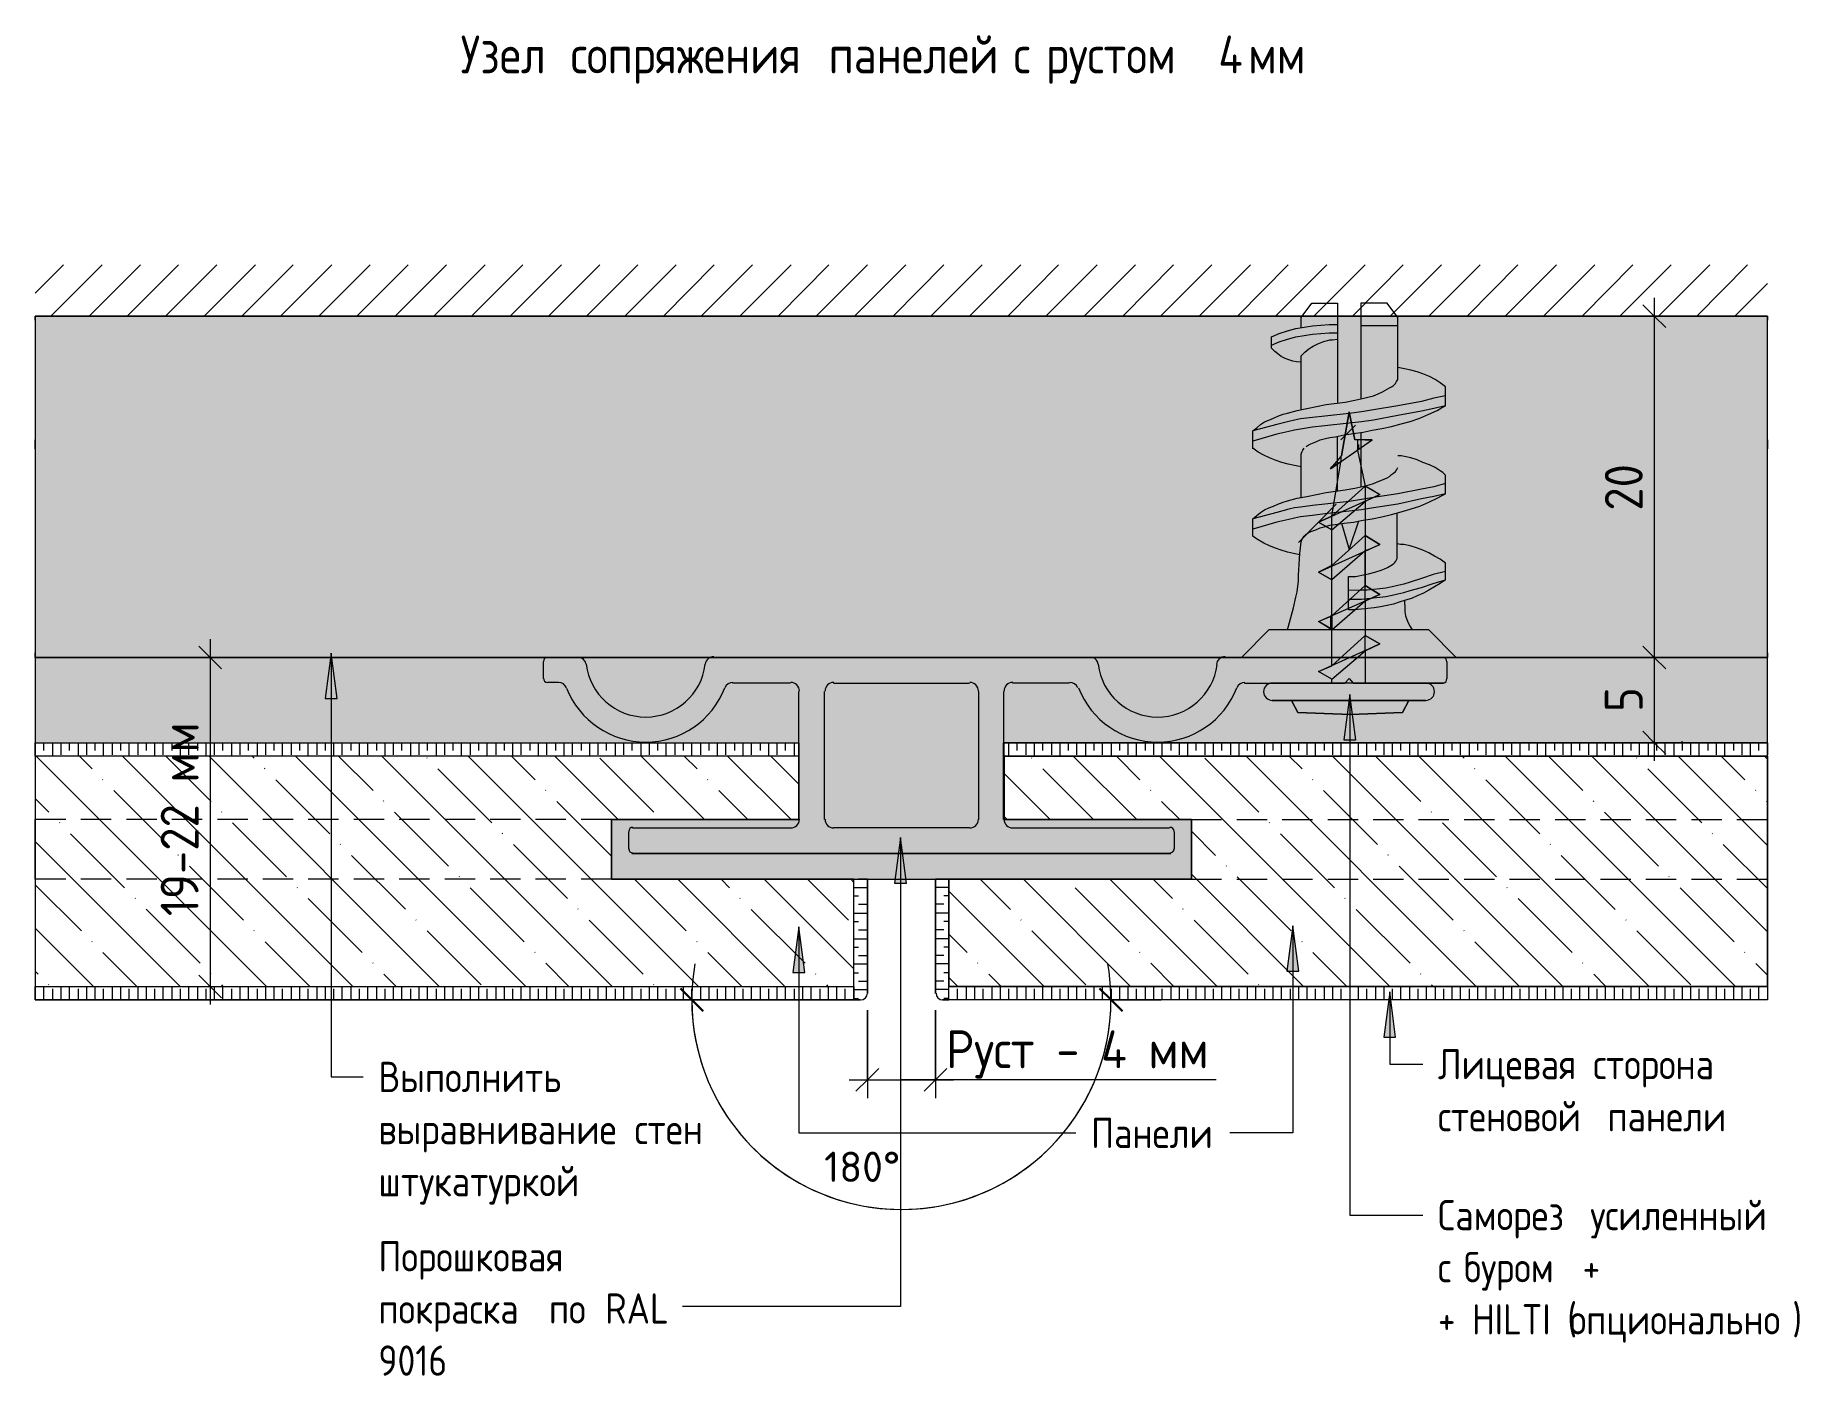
# Model space of a CAD drawing. Header units: millimetres. Extents: x 2518 to 53621, y 2061 to 18648.
# Drawn here: x 16811 to 22633, y 2061 to 6484 of the extents above; entities that cross this region are included whole.
import ezdxf

# ---------------------------------------------------------------- set-up
doc = ezdxf.new("R2010")
doc.units = ezdxf.units.MM
doc.linetypes.add('ADSK_Штрих_ш2 п1', pattern=[150, 100, -50])
for name, color, linetype, lineweight in [('A-ANNO-DIMS', 7, 'Continuous', 9), ('A-ANNO-DIMS-50', 7, 'Continuous', 9), ('A-DETL', 7, 'Continuous', 9), ('A-DETL-5', 7, 'ADSK_Штрих_ш2 п1', 9), ('A-DETL-6', 7, 'Continuous', 5), ('A-DETL-GENF', 7, 'Continuous', 9), ('G-ANNO-TEXT', 7, 'Continuous', 9)]:
    doc.layers.add(name, color=color, linetype=linetype, lineweight=lineweight)
doc.layers.add('A-DETL-GENF-1', color=7, linetype='Continuous', lineweight=9, true_color=0xd2d2d2)
doc.layers.add('A-DETL-GENF-12', color=7, linetype='Continuous', lineweight=9, true_color=0xeeeeee)
doc.styles.add('GOST Common_10', font='GOST_Common.ttf', dxfattribs={"width": 0.9, "height": 100})
doc.styles.add('GOST Common_9', font='GOST_Common.ttf', dxfattribs={"width": 0.9, "height": 125})
doc.styles.add('ISOCPEUR', font='isocpeur.ttf', dxfattribs={"width": 0.9, "height": 125})
doc.styles.add('ISOCPEUR_1', font='isocpeur.ttf', dxfattribs={"height": 100})
doc.dimstyles.new('ISO-2_0_1_0K__СРЕДНИЙ', dxfattribs={"dimscale": 304.8, "dimtxt": 99.598118, "dimasz": 0.246063, "dimexe": 0.393701, "dimexo": 0.246063, "dimgap": 0.164042, "dimtad": 1, "dimdec": 3, "dimrnd": 0.001, "dimdsep": 46, "dimtxsty": 'ISOCPEUR_1', "dimblk1": 'OBLIQUE', "dimblk2": 'OBLIQUE', "dimsah": 1, "dimcen": 0.09, "dimdle": 0.393701, "dimadec": 0, "dimazin": 0, "dimtfac": 1, "dimtdec": 4, "dimtix": 1, "dimtmove": 2, "dimatfit": 3, "dimfxl": 1, "dimtvp": 1, "dimtolj": 1, "dimtzin": 0, "dimarcsym": 2})
doc.dimstyles.new('ISO-2_5_0_9К_БОЛЬШОЙ', dxfattribs={"dimscale": 304.8, "dimtxt": 124.497647, "dimasz": 0.246063, "dimexe": 0.19685, "dimexo": 0.492126, "dimgap": 0, "dimtad": 1, "dimdec": 0, "dimrnd": 10, "dimzin": 0, "dimdsep": 46, "dimtxsty": 'ISOCPEUR', "dimblk1": 'OBLIQUE', "dimblk2": 'OBLIQUE', "dimsah": 1, "dimcen": 0.09, "dimdle": 0.19685, "dimazin": 0, "dimtfac": 1, "dimtdec": 4, "dimtix": 1, "dimtmove": 0, "dimatfit": 3, "dimfxl": 1, "dimtvp": 1, "dimtolj": 1, "dimtzin": 0, "dimarcsym": 2})
doc.dimstyles.new('ISO-2_5_0_9К_БОЛЬШОЙ_1', dxfattribs={"dimscale": 304.8, "dimtxt": 124.497647, "dimasz": 0.246063, "dimexe": 0.19685, "dimexo": 0.492126, "dimgap": 0, "dimtad": 1, "dimdec": 0, "dimrnd": 10, "dimzin": 0, "dimdsep": 46, "dimtxsty": 'ISOCPEUR', "dimblk1": 'OBLIQUE', "dimblk2": 'OBLIQUE', "dimsah": 1, "dimcen": 0.09, "dimdle": 0.19685, "dimazin": 0, "dimtfac": 1, "dimtdec": 4, "dimtix": 1, "dimtmove": 1, "dimatfit": 3, "dimfxl": 1, "dimtvp": 1, "dimtolj": 1, "dimtzin": 0, "dimarcsym": 2})
pattern_1 = [(135, (19778.85, 0), (-142.561, -142.561), []), (135, (19921.42, 0), (-142.561, -142.561), [252.016, -50.403, 1.676, -48.727])]

msp = doc.modelspace()

# ---------------------------------------------------------------- texts
at = {"layer": 'G-ANNO-TEXT', "attachment_point": 1}
for s, insert, char_height, width, style in [('Узел', (18214.3853, 6483.4977), 125, 393.227719, 'GOST Common_9'), ('\\fGOST Common|b0|i0|c204|p34|;\\W.9; ', (18538.8307, 6483.4977), 125, 46.898719, 'GOST Common_9'), ('\\fGOST Common|b0|i0|c204|p34|;\\W.9; ', (19390.1275, 6483.4977), 125, 46.898719, 'GOST Common_9'), ('панелей', (19428.8228, 6483.4977), 125, 692.658, 'GOST Common_9'), ('\\fGOST Common|b0|i0|c204|p34|;\\W.9; ', (20000.3228, 6483.4977), 125, 46.898719, 'GOST Common_9'), ('\\fGOST Common|b0|i0|c204|p34|;\\W.9; ', (20107.4791, 6483.4977), 125, 46.898719, 'GOST Common_9'), (' 4 ', (20646.2369, 6483.4977), 125, 202.02525, 'GOST Common_9'), ('сопряжения', (18577.526, 6483.4977), 125, 984.873094, 'GOST Common_9'), ('\\fGOST Common|b0|i0|c204|p34|;\\W.9;с', (20039.0182, 6483.4977), 125, 82.974656, 'GOST Common_9'), ('рустом', (20146.1744, 6483.4977), 125, 606.07575, 'GOST Common_9'), ('мм', (20812.9244, 6483.4977), 125, 216.455625, 'GOST Common_9'), ('Выполнить', (17943.2798, 3096.6311), 100, 750.3795, 'GOST Common_10'), ('\\fGOST Common|b0|i0|c204|p34|;\\W.9; ', (18562.4048, 3096.6311), 100, 39.683531, 'GOST Common_10'), ('Лицевая', (21438.9241, 3139.1094), 100, 580.822594, 'GOST Common_10'), ('\\fGOST Common|b0|i0|c204|p34|;\\W.9; ', (21918.1507, 3139.1094), 100, 39.683531, 'GOST Common_10'), ('сторона', (21950.8929, 3139.1094), 100, 569.999812, 'GOST Common_10'), ('\\fGOST Common|b0|i0|c204|p34|;\\W.9; ', (18755.8814, 2924.6519), 100, 39.683531, 'GOST Common_10'), ('\\fGOST Common|b0|i0|c204|p34|;\\W.9; ', (19053.5377, 2924.6519), 100, 39.683531, 'GOST Common_10'), ('Панели', (20294.7089, 2911.9643), 100, 494.240344, 'GOST Common_10'), ('стеновой', (21438.9241, 2967.1302), 100, 638.544094, 'GOST Common_10'), ('\\fGOST Common|b0|i0|c204|p34|;\\W.9; ', (21965.7757, 2967.1302), 100, 39.683531, 'GOST Common_10'), ('панели', (21998.5179, 2967.1302), 100, 483.417563, 'GOST Common_10'), ('выравнивание', (17943.2798, 2924.6519), 100, 984.873094, 'GOST Common_10'), ('стен', (18788.6236, 2924.6519), 100, 321.075844, 'GOST Common_10'), ('штукатуркой', (17943.2798, 2752.6727), 100, 937.974375, 'GOST Common_10'), ('Саморез', (21438.9241, 2640.7312), 100, 569.999813, 'GOST Common_10'), ('\\fGOST Common|b0|i0|c204|p34|;\\W.9; ', (21909.221, 2640.7312), 100, 39.683531, 'GOST Common_10'), ('усиленный', (21941.9632, 2640.7312), 100, 707.088375, 'GOST Common_10'), ('Порошковая', (17943.2798, 2504.6125), 100, 829.746562, 'GOST Common_10'), ('\\fGOST Common|b0|i0|c204|p34|;\\W.9; ', (18627.8892, 2504.6125), 100, 39.683531, 'GOST Common_10'), ('\\fGOST Common|b0|i0|c204|p34|;\\W.9; ', (21492.5023, 2468.752), 100, 39.683531, 'GOST Common_10'), ('буром', (21525.2445, 2468.752), 100, 407.658094, 'GOST Common_10'), ('\\fGOST Common|b0|i0|c204|p34|;\\W.9;с', (21438.9241, 2468.752), 100, 64.936688, 'GOST Common_10'), (' +', (21861.596, 2468.752), 100, 119.050594, 'GOST Common_10'), ('\\fGOST Common|b0|i0|c204|p34|;\\W.9; ', (18473.108, 2332.6333), 100, 39.683531, 'GOST Common_10'), (' RAL ', (18636.8189, 2332.6333), 100, 313.860656, 'GOST Common_10'), ('покраска', (17943.2798, 2332.6333), 100, 642.151687, 'GOST Common_10'), ('по', (18505.8502, 2332.6333), 100, 158.734125, 'GOST Common_10'), ('+ HILTI (', (21438.9241, 2296.7729), 100, 526.708688, 'GOST Common_10'), ('\\fGOST Common|b0|i0|c204|p34|;\\W.9;)', (22608.7132, 2296.7729), 100, 43.291125, 'GOST Common_10'), ('опционально', (21873.5023, 2296.7729), 100, 891.075656, 'GOST Common_10'), ('9016', (17943.2798, 2160.6541), 100, 292.215094, 'GOST Common_10')]:
    msp.add_mtext(s, dxfattribs=dict(at, insert=insert, char_height=char_height, width=width, style=style))

# ---------------------------------------------------------------- blocks, each defined once
blk = doc.blocks.new('DIMBLOCK35-Узел 8')
at = {"layer": 'A-ANNO-DIMS-50'}
for p, q in [((22153.1, 4491.3), (22153.1, 4089.8)), ((22056.1, 4431.3), (22213.1, 4431.3)), ((22153.1, 4431.3), (22056.1, 4431.3)), ((22056.1, 4149.8), (22213.1, 4149.8)), ((22153.1, 4149.8), (22056.1, 4149.8))]:
    blk.add_line(p, q, dxfattribs=at)
at = {"layer": 'A-ANNO-DIMS-50', "lineweight": 20}
for p, q in [((22153.1, 4431.3), (22115.6, 4468.8)), ((22153.1, 4431.3), (22190.6, 4393.8)), ((22153.1, 4149.8), (22115.6, 4187.3)), ((22153.1, 4149.8), (22190.6, 4112.3))]:
    blk.add_line(p, q, dxfattribs=at)
at = {"layer": 'A-ANNO-DIMS-50', "color": 0, "insert": (21989.8, 4251.1), "char_height": 125, "width": 94.81, "attachment_point": 1, "rotation": 90, "line_spacing_factor": 1.149209, "style": 'ISOCPEUR'}
blk.add_mtext('5\\fISOCPEUR|b0|i0|c254|p34|;\\W.9;\u202c', dxfattribs=at)
blk = doc.blocks.new('_Oblique')
at = {"color": 0, "linetype": 'ByBlock', "lineweight": -2}
blk.add_line((-0.5, -0.5), (0.5, 0.5), dxfattribs=at)
blk = doc.blocks.new('DIMBLOCK36-Узел 8')
at = {"layer": 'A-ANNO-DIMS-50'}
for p, q in [((17388.4, 4491.3), (17388.4, 3285.5)), ((17291.5, 4431.3), (17448.4, 4431.3)), ((17388.4, 4431.3), (17291.5, 4431.3)), ((17382.5, 3345.5), (17448.4, 3345.5)), ((17388.4, 3345.5), (17382.5, 3345.5))]:
    blk.add_line(p, q, dxfattribs=at)
at = {"layer": 'A-ANNO-DIMS-50', "lineweight": 20}
for p, q in [((17388.4, 4431.3), (17350.9, 4468.8)), ((17388.4, 4431.3), (17425.9, 4393.8)), ((17388.4, 3345.5), (17350.9, 3383)), ((17388.4, 3345.5), (17425.9, 3308))]:
    blk.add_line(p, q, dxfattribs=at)
at = {"layer": 'A-ANNO-DIMS-50', "color": 0, "insert": (17225.1, 3577.2), "char_height": 125, "width": 746.986, "attachment_point": 1, "rotation": 90, "line_spacing_factor": 1.149209, "style": 'ISOCPEUR'}
blk.add_mtext('19-22 мм', dxfattribs=at)
blk = doc.blocks.new('DIMBLOCK37-Узел 8')
at = {"layer": 'A-ANNO-DIMS-50'}
for p, q in [((19556.6, 3267.5), (19556.6, 2977.1)), ((19556.6, 3037.1), (19556.6, 3267.5)), ((19781, 3267.5), (19781, 2977.1)), ((19781, 3037.1), (19781, 3267.5)), ((19496.6, 3037.1), (19841, 3037.1)), ((19766.6, 3037.1), (19668.8, 3037.1)), ((20707.2, 3037.1), (19766.6, 3037.1))]:
    blk.add_line(p, q, dxfattribs=at)
at = {"layer": 'A-ANNO-DIMS-50', "lineweight": 20}
for p, q in [((19556.6, 3037.1), (19519.1, 2999.6)), ((19556.6, 3037.1), (19594.1, 3074.6)), ((19781, 3037.1), (19743.5, 2999.6)), ((19781, 3037.1), (19818.5, 3074.6))]:
    blk.add_line(p, q, dxfattribs=at)
at = {"layer": 'A-ANNO-DIMS-50', "color": 0, "insert": (19816.6, 3200.4), "char_height": 125, "width": 1068.764, "attachment_point": 1, "line_spacing_factor": 1.149209, "style": 'ISOCPEUR'}
blk.add_mtext('Руст - 4 мм', dxfattribs=at)
blk = doc.blocks.new('DIMBLOCK38-Узел 8')
at = {"layer": 'A-ANNO-DIMS-50', "lineweight": 30}
for p, q in [((18977.2, 3301), (18939.7, 3338.5)), ((20360.5, 3301), (20323, 3338.5)), ((18977.2, 3301), (19014.7, 3263.5)), ((20360.5, 3301), (20398, 3263.5))]:
    blk.add_line(p, q, dxfattribs=at)
at = {"layer": 'A-ANNO-DIMS-50'}
for p, q in [((18977.2, 3301), (18812.2, 3301)), ((18977.2, 3301), (18977.2, 3301)), ((18977.2, 3301), (19097.2, 3301)), ((20360.5, 3301), (20240.5, 3301)), ((20360.5, 3301), (20525.5, 3301))]:
    blk.add_line(p, q, dxfattribs=at)
for start, end in [(170.0591, 9.9409), (180, 360)]:
    blk.add_arc((19668.8, 3301), 691.6, start, end, dxfattribs=at)
at = {"layer": 'A-ANNO-DIMS-50', "color": 0, "insert": (19413.9, 2800.2), "char_height": 100, "width": 301.093, "attachment_point": 1, "line_spacing_factor": 1.149209, "style": 'ISOCPEUR_1'}
blk.add_mtext('180°', dxfattribs=at)
blk = doc.blocks.new('DIMBLOCK39-Узел 8')
at = {"layer": 'A-ANNO-DIMS-50', "lineweight": 20}
for p, q in [((22153.1, 5557.4), (22115.6, 5594.9)), ((22153.1, 5557.4), (22190.6, 5519.9)), ((22153.1, 4431.3), (22115.6, 4468.8)), ((22153.1, 4431.3), (22190.6, 4393.8))]:
    blk.add_line(p, q, dxfattribs=at)
at = {"layer": 'A-ANNO-DIMS-50'}
for p, q in [((22153.1, 5617.4), (22153.1, 4371.3)), ((22056.1, 5557.4), (22213.1, 5557.4)), ((22153.1, 5557.4), (22056.1, 5557.4)), ((22056.1, 4431.3), (22213.1, 4431.3)), ((22153.1, 4431.3), (22056.1, 4431.3))]:
    blk.add_line(p, q, dxfattribs=at)
at = {"layer": 'A-ANNO-DIMS-50', "color": 0, "insert": (21989.8, 4915.4), "char_height": 125, "width": 189.619, "attachment_point": 1, "rotation": 90, "line_spacing_factor": 1.149209, "style": 'ISOCPEUR'}
blk.add_mtext('20\\fISOCPEUR|b0|i0|c254|p34|;\\W.9;\u202c', dxfattribs=at)

# ---------------------------------------------------------------- dimensions: what is measured, and where the dimension line sits
at = {"layer": 'A-ANNO-DIMS'}
for base, p1, p2, text, override, picture, middle in [((22153.093, 4431.3339), (22206.126, 5557.4006), (22206.126, 4431.3339), '20\u202c', {"dimpost": '<>', "dimfxl": 1126.066667}, 'DIMBLOCK39-Узел 8', (22078.869, 4994.3673)), ((17388.4269, 3345.4839), (17441.4599, 4431.3339), (17232.5353, 3345.4839), '19-22 мм', {"dimpost": '<>', "dimfxl": 1105.76657}, 'DIMBLOCK36-Узел 8', (17325.8796, 3888.4089)), ((22153.093, 4149.8173), (22206.126, 4431.3339), (22206.126, 4149.8173), '5\u202c', {"dimpost": '<>', "dimfxl": 281.516667}, 'DIMBLOCK35-Узел 8', (22078.869, 4290.5756))]:
    dim = msp.add_linear_dim(base=base, p1=p1, p2=p2, angle=90, text=text, dimstyle='ISO-2_5_0_9К_БОЛЬШОЙ', override=override, dxfattribs=at)
    dim.commit()
    dim.dimension.update_dxf_attribs({"geometry": picture, "text_midpoint": middle})
dim = msp.add_angular_dim_3p(base=(20014.637, 2702.059), center=(19668.8187, 3301.0339), p1=(18737.1821, 3301.0339), p2=(20600.4553, 3301.0339), dimstyle='ISO-2_0_1_0K__СРЕДНИЙ', override={"dimpost": '<>', "dimfxl": 1863.273259}, dxfattribs=at)
dim.commit()
dim.dimension.update_dxf_attribs({"geometry": 'DIMBLOCK38-Узел 8', "text_midpoint": (19564.4215, 2733.5597), "dimtype": 165})
dim = msp.add_linear_dim(base=(19781.002, 3037.069), p1=(19556.6353, 3417.4739), p2=(19781.002, 3417.4739), text='Руст - 4 мм', dimstyle='ISO-2_5_0_9К_БОЛЬШОЙ_1', override={"dimpost": '<>', "dimfxl": 224.366667}, dxfattribs=at)
dim.commit()
dim.dimension.update_dxf_attribs({"geometry": 'DIMBLOCK37-Узел 8', "text_midpoint": (20350.9835, 3117.0426), "dimtype": 160})

# ---------------------------------------------------------------- hatches: boundary and pattern name
at = {"layer": 'A-DETL-GENF'}
h = msp.add_hatch(dxfattribs=at)
h.set_pattern_fill('FP_10', color=256, style=0, pattern_type=2)
h.set_pattern_definition(pattern_1)
h.paths.add_polyline_path([(17602.2237, 3345.4839), (19512.1853, 3345.4839), (19512.1853, 3698.9673), (18712.0853, 3698.9673), (18712.0853, 3895.8173), (19330.152, 3895.8173), (19330.152, 4105.3673), (16811.3187, 4105.3673), (16811.3187, 3345.4839)])
h = msp.add_hatch(dxfattribs=at)
h.set_pattern_fill('FP_10', color=256, style=0, pattern_type=2)
h.set_pattern_definition(pattern_1)
h.paths.add_polyline_path([(19825.452, 3345.4839), (22526.3187, 3345.4839), (22526.3187, 4105.3673), (20007.4853, 4105.3673), (20007.4853, 3895.8173), (20625.552, 3895.8173), (20625.552, 3698.9673), (19825.452, 3698.9673)])
at = {"layer": 'A-DETL-GENF-1'}
h = msp.add_hatch(dxfattribs=at)
h.set_pattern_fill('FP_9', color=256, style=0, pattern_type=2)
h.set_pattern_definition([(0, (19778.853, 0), (60.96, 15.24), [5.029, -40.691, 5.029, -40.691, -243.84]), (0, (19778.853, 0), (60.96, 15.24), [-91.44, 5.029, -86.411, 5.029, -40.691, -106.68]), (0, (19778.853, 0), (60.96, 15.24), [-228.6, 5.029, -25.451, 5.029, -71.171]), (120, (19801.713, 7.62), (-43.678227, 45.17291), [5.029, -40.691, 5.029, -40.691, -243.84]), (120, (19801.713, 7.62), (-43.678227, 45.17291), [-91.44, 5.029, -86.411, 5.029, -40.691, -106.68]), (120, (19801.713, 7.62), (-43.678227, 45.17291), [-228.6, 5.029, -25.451, 5.029, -71.171]), (240, (19809.333, 38.1), (-17.281773, -60.41291), [5.029, -40.691, 5.029, -40.691, -243.84]), (240, (19809.333, 38.1), (-17.281773, -60.41291), [-91.44, 5.029, -86.411, 5.029, -40.691, -106.68]), (240, (19809.333, 38.1), (-17.281773, -60.41291), [-228.6, 5.029, -25.451, 5.029, -71.171])])
h.paths.add_polyline_path([(20007.4853, 4431.3339), (22526.3187, 4431.3339), (22526.3187, 5557.4006), (16811.3187, 5557.4006), (16811.3187, 4431.3339), (19330.152, 4431.3339)])
at = {"layer": 'A-DETL-GENF-12'}
msp.add_hatch(color=256, dxfattribs=at).paths.add_polyline_path([(20007.4853, 3698.9673), (20625.552, 3698.9673), (20625.552, 3895.8173), (20007.4853, 3895.8173), (20007.4853, 4149.8173), (22526.3187, 4149.8173), (22526.3187, 4431.3339), (16811.3187, 4431.3339), (16811.3187, 4149.8173), (19330.152, 4149.8173), (19330.152, 3895.8173), (18712.0853, 3895.8173), (18712.0853, 3698.9673), (19825.452, 3698.9673)])
at = {"layer": 'G-ANNO-TEXT'}
for points in [[(17787.0865, 4445.7399), (17767.3387, 4295.7399), (17806.8344, 4295.7399)], [(21148.86, 4308.8529), (21129.1121, 4158.8529), (21168.6079, 4158.8529)], [(19666.3664, 3836.585), (19646.6185, 3686.585), (19686.1143, 3686.585)], [(19330.62, 3541.6625), (19310.8722, 3391.6625), (19350.3679, 3391.6625)], [(20960.2955, 3545.2825), (20940.5476, 3395.2825), (20980.0434, 3395.2825)], [(21279.941, 3327.8887), (21260.1931, 3177.8887), (21299.6889, 3177.8887)]]:
    msp.add_hatch(color=256, dxfattribs=at).paths.add_polyline_path(points)

# ---------------------------------------------------------------- linework, layer by layer
at = {"layer": 'A-DETL'}
for p, q in [((16811.3187, 5633.6006), (16904.452, 5726.7339)), ((16862.1187, 5557.4006), (17031.452, 5726.7339)), ((16989.1187, 5557.4006), (17158.452, 5726.7339)), ((17114.002, 5557.4006), (17283.3353, 5726.7339)), ((17241.002, 5557.4006), (17410.3353, 5726.7339)), ((17368.002, 5557.4006), (17537.3353, 5726.7339)), ((17492.8853, 5557.4006), (17662.2187, 5726.7339)), ((17619.8853, 5557.4006), (17789.2187, 5726.7339)), ((17746.8853, 5557.4006), (17916.2187, 5726.7339)), ((17871.7687, 5557.4006), (18041.102, 5726.7339)), ((17998.7687, 5557.4006), (18168.102, 5726.7339)), ((18125.7687, 5557.4006), (18295.102, 5726.7339)), ((18250.652, 5557.4006), (18419.9853, 5726.7339)), ((18377.652, 5557.4006), (18546.9853, 5726.7339)), ((18504.652, 5557.4006), (18673.9853, 5726.7339)), ((18629.5353, 5557.4006), (18798.8687, 5726.7339)), ((18756.5353, 5557.4006), (18925.8687, 5726.7339)), ((18883.5353, 5557.4006), (19050.752, 5726.7339)), ((19008.4187, 5557.4006), (19177.752, 5726.7339)), ((19135.4187, 5557.4006), (19304.752, 5726.7339)), ((19262.4187, 5557.4006), (19429.6353, 5726.7339)), ((19387.302, 5557.4006), (19556.6353, 5726.7339)), ((19514.302, 5557.4006), (19683.6353, 5726.7339)), ((19641.302, 5557.4006), (19808.5187, 5726.7339)), ((19766.1853, 5557.4006), (19935.5187, 5726.7339)), ((19893.1853, 5557.4006), (20062.5187, 5726.7339)), ((20020.1853, 5557.4006), (20187.402, 5726.7339)), ((20145.0687, 5557.4006), (20314.402, 5726.7339)), ((20272.0687, 5557.4006), (20441.402, 5726.7339)), ((20399.0687, 5557.4006), (20566.2853, 5726.7339)), ((20523.952, 5557.4006), (20693.2853, 5726.7339)), ((20650.952, 5557.4006), (20820.2853, 5726.7339)), ((20777.952, 5557.4006), (20945.1687, 5726.7339)), ((20902.8353, 5557.4006), (21072.1687, 5726.7339)), ((21029.8353, 5557.4006), (21199.1687, 5726.7339)), ((21156.8353, 5557.4006), (21324.052, 5726.7339)), ((21281.7187, 5557.4006), (21451.052, 5726.7339)), ((21408.7187, 5557.4006), (21578.052, 5726.7339)), ((21535.7187, 5557.4006), (21702.9353, 5726.7339)), ((21660.602, 5557.4006), (21829.9353, 5726.7339)), ((21787.602, 5557.4006), (21956.9353, 5726.7339)), ((21914.602, 5557.4006), (22081.8187, 5726.7339)), ((22039.4853, 5557.4006), (22208.8187, 5726.7339)), ((22166.4853, 5557.4006), (22335.8187, 5726.7339)), ((22293.4853, 5557.4006), (22460.702, 5726.7339)), ((22418.3687, 5557.4006), (22526.3187, 5665.3506)), ((20987.502, 5553.1673), (21023.4853, 5599.7339)), ((21023.4853, 5599.7339), (21108.152, 5599.7339)), ((21108.152, 5599.7339), (21108.152, 5271.6506)), ((21271.1353, 5599.7339), (21184.352, 5599.7339)), ((21184.352, 5599.7339), (21184.352, 5284.1994)), ((21307.1187, 5553.1673), (21271.1353, 5599.7339)), ((22526.3187, 5557.4006), (16811.3187, 5557.4006)), ((16811.3187, 5557.4006), (16811.3187, 4431.3339)), ((16811.3187, 5544.7006), (16811.3187, 5557.4006)), ((16811.3187, 5557.4006), (22526.3187, 5557.4006)), ((20987.502, 5519.3006), (20987.502, 5553.1673)), ((21307.1187, 5347.8506), (21307.1187, 5553.1673)), ((22526.3187, 4431.3339), (22526.3187, 5557.4006)), ((22526.3187, 5557.4006), (22526.3187, 5544.7006)), ((22526.3187, 5544.7006), (22526.3187, 5557.4006)), ((20890.1353, 5489.6673), (20915.5353, 5500.2506)), ((20890.1353, 5451.5673), (20890.1353, 5489.6673)), ((20890.1353, 5462.1506), (20915.5353, 5472.7339)), ((20915.5353, 5500.2506), (20943.052, 5508.7173)), ((20915.5353, 5472.7339), (20943.052, 5481.2006)), ((20943.052, 5508.7173), (20970.5687, 5517.1839)), ((20943.052, 5481.2006), (20970.5687, 5489.6673)), ((20970.5687, 5517.1839), (20998.0853, 5521.4173)), ((20970.5687, 5489.6673), (20998.0853, 5493.9006)), ((20998.0853, 5521.4173), (21025.602, 5525.6506)), ((20998.0853, 5493.9006), (21025.602, 5498.1339)), ((21025.602, 5525.6506), (21053.1187, 5527.7673)), ((21025.602, 5498.1339), (21053.1187, 5500.2506)), ((21042.5353, 5466.3839), (21059.4687, 5472.7339)), ((21053.1187, 5527.7673), (21080.6353, 5529.8839)), ((21053.1187, 5500.2506), (21080.6353, 5502.3673)), ((21059.4687, 5472.7339), (21065.8187, 5474.8506)), ((21065.8187, 5474.8506), (21074.2853, 5476.9673)), ((21074.2853, 5476.9673), (21082.752, 5479.0839)), ((21080.6353, 5529.8839), (21108.152, 5529.8839)), ((21080.6353, 5502.3673), (21108.152, 5502.3673)), ((21082.752, 5479.0839), (21091.2187, 5479.0839)), ((21091.2187, 5479.0839), (21108.152, 5481.2006)), ((21307.1187, 5525.6506), (21184.352, 5525.6506)), ((20900.7187, 5440.9839), (20890.1353, 5451.5673)), ((20911.302, 5432.5173), (20900.7187, 5440.9839)), ((20921.8853, 5424.0506), (20911.302, 5432.5173)), ((20934.5853, 5417.7006), (20921.8853, 5424.0506)), ((20947.2853, 5413.4673), (20934.5853, 5417.7006)), ((20987.502, 5426.1673), (21000.202, 5438.8673)), ((20987.502, 5248.3673), (20987.502, 5426.1673)), ((21000.202, 5438.8673), (21012.902, 5449.4506)), ((21012.902, 5449.4506), (21027.7187, 5457.9173)), ((21027.7187, 5457.9173), (21042.5353, 5466.3839)), ((20959.9853, 5409.2339), (20947.2853, 5413.4673)), ((20972.6853, 5407.1173), (20959.9853, 5409.2339)), ((20987.502, 5405.0006), (20972.6853, 5407.1173)), ((21317.702, 5385.9506), (21307.1187, 5388.0673)), ((21328.2853, 5383.8339), (21317.702, 5385.9506)), ((21349.452, 5379.6006), (21328.2853, 5383.8339)), ((21370.6187, 5373.2506), (21349.452, 5379.6006)), ((21389.6687, 5366.9006), (21370.6187, 5373.2506)), ((21410.8353, 5358.4339), (21389.6687, 5366.9006)), ((21429.8853, 5347.8506), (21410.8353, 5358.4339)), ((21226.6853, 5294.9339), (21241.502, 5301.2839)), ((21241.502, 5301.2839), (21256.3187, 5307.6339)), ((21256.3187, 5307.6339), (21271.1353, 5316.1006)), ((21271.1353, 5316.1006), (21279.602, 5320.3339)), ((21279.602, 5320.3339), (21285.952, 5324.5673)), ((21285.952, 5324.5673), (21292.302, 5328.8006)), ((21292.302, 5328.8006), (21298.652, 5335.1506)), ((21298.652, 5335.1506), (21302.8853, 5341.5006)), ((21302.8853, 5341.5006), (21307.1187, 5347.8506)), ((21446.8187, 5337.2673), (21429.8853, 5347.8506)), ((21455.2853, 5330.9173), (21446.8187, 5337.2673)), ((21463.752, 5324.5673), (21455.2853, 5330.9173)), ((21463.752, 5261.0673), (21463.752, 5324.5673)), ((20943.052, 5237.7839), (20974.802, 5246.2506)), ((20974.802, 5246.2506), (21006.552, 5252.6006)), ((21006.552, 5252.6006), (21038.302, 5258.9506)), ((21038.302, 5258.9506), (21070.052, 5265.3006)), ((21070.052, 5265.3006), (21133.552, 5273.7673)), ((21146.252, 5242.0173), (21120.852, 5095.9673)), ((21120.852, 5095.9673), (21146.252, 5242.0173)), ((21133.552, 5273.7673), (21165.302, 5280.1173)), ((21186.4687, 5242.0173), (21146.252, 5235.6673)), ((21165.302, 5148.8839), (21146.252, 5242.0173)), ((21146.252, 5242.0173), (21165.302, 5148.8839)), ((21165.302, 5280.1173), (21194.9353, 5286.4673)), ((21226.6853, 5248.3673), (21186.4687, 5242.0173)), ((21194.9353, 5286.4673), (21211.8687, 5290.7006)), ((21211.8687, 5290.7006), (21226.6853, 5294.9339)), ((21307.1187, 5261.0673), (21226.6853, 5248.3673)), ((21385.4353, 5275.8839), (21307.1187, 5261.0673)), ((21385.4353, 5244.1339), (21307.1187, 5229.3173)), ((21425.652, 5286.4673), (21385.4353, 5275.8839)), ((21425.652, 5252.6006), (21385.4353, 5244.1339)), ((21408.7187, 5233.5506), (21436.2353, 5246.2506)), ((21463.752, 5294.9339), (21425.652, 5286.4673)), ((21463.752, 5261.0673), (21425.652, 5252.6006)), ((21436.2353, 5246.2506), (21451.052, 5254.7173)), ((21451.052, 5254.7173), (21463.752, 5261.0673)), ((20907.0687, 5199.6839), (20828.752, 5178.5173)), ((20828.752, 5178.5173), (20841.452, 5189.1006)), ((20841.452, 5189.1006), (20854.152, 5199.6839)), ((20854.152, 5199.6839), (20866.852, 5208.1506)), ((20866.852, 5208.1506), (20881.6687, 5214.5006)), ((20881.6687, 5214.5006), (20896.4853, 5220.8506)), ((20896.4853, 5220.8506), (20911.302, 5227.2006)), ((20947.2853, 5210.2673), (20907.0687, 5199.6839)), ((20911.302, 5227.2006), (20928.2353, 5233.5506)), ((20928.2353, 5233.5506), (20943.052, 5237.7839)), ((20966.3353, 5214.5006), (20947.2853, 5210.2673)), ((20985.3853, 5218.7339), (20966.3353, 5214.5006)), ((20985.3853, 5184.8673), (20966.3353, 5180.6339)), ((21025.602, 5222.9673), (20985.3853, 5218.7339)), ((21025.602, 5191.2173), (20985.3853, 5184.8673)), ((21065.8187, 5227.2006), (21025.602, 5222.9673)), ((21065.8187, 5195.4506), (21025.602, 5191.2173)), ((21146.252, 5235.6673), (21065.8187, 5227.2006)), ((21146.252, 5203.9173), (21065.8187, 5195.4506)), ((21118.7353, 5148.8839), (21167.4187, 5197.5673)), ((21186.4687, 5208.1506), (21146.252, 5203.9173)), ((21226.6853, 5214.5006), (21186.4687, 5208.1506)), ((21222.452, 5180.6339), (21254.202, 5186.9839)), ((21307.1187, 5229.3173), (21226.6853, 5214.5006)), ((21254.202, 5186.9839), (21285.952, 5193.3339)), ((21285.952, 5193.3339), (21317.702, 5201.8006)), ((21317.702, 5201.8006), (21347.3353, 5210.2673)), ((21347.3353, 5210.2673), (21379.0853, 5220.8506)), ((21379.0853, 5220.8506), (21408.7187, 5233.5506)), ((16811.3187, 5134.0673), (16811.3187, 5148.8839)), ((16811.3187, 5134.0673), (16811.3187, 4446.1506)), ((16811.3187, 5119.2506), (16811.3187, 5134.0673)), ((20828.752, 5121.3673), (20828.752, 5178.5173)), ((20907.0687, 5167.9339), (20828.752, 5144.6506)), ((20828.752, 5134.0673), (20828.752, 5148.8839)), ((20828.752, 5119.2506), (20828.752, 5134.0673)), ((20947.2853, 5176.4006), (20907.0687, 5167.9339)), ((20966.3353, 5180.6339), (20947.2853, 5176.4006)), ((21004.4353, 5127.7173), (21010.7853, 5131.9506)), ((21010.7853, 5131.9506), (21019.252, 5136.1839)), ((21019.252, 5136.1839), (21036.1853, 5142.5339)), ((21036.1853, 5142.5339), (21051.002, 5148.8839)), ((21051.002, 5148.8839), (21067.9353, 5153.1173)), ((21067.9353, 5153.1173), (21082.752, 5157.3506)), ((21082.752, 5157.3506), (21099.6853, 5159.4673)), ((21084.8687, 5053.6339), (21222.452, 5148.8839)), ((21099.6853, 5159.4673), (21129.3187, 5165.8173)), ((21108.152, 4981.6673), (21108.152, 5161.5839)), ((21129.3187, 5165.8173), (21160.975, 5170.0381)), ((21160.975, 5170.0381), (21192.8187, 5174.2839)), ((21222.452, 5148.8839), (21165.302, 5148.8839)), ((21173.7687, 5148.8839), (21173.7687, 5115.0173)), ((21199.1687, 5148.8839), (21173.7687, 5148.8839)), ((21178.002, 5119.2506), (21178.002, 5134.0673)), ((21184.352, 5172.1673), (21184.352, 4994.2161)), ((21192.8187, 5174.2839), (21222.452, 5180.6339)), ((21199.1687, 5148.8839), (21207.6353, 5148.8839)), ((21207.6353, 5148.8839), (21222.452, 5148.8839)), ((21222.452, 5148.8839), (21207.6353, 5138.3006)), ((22526.3187, 5134.0673), (22526.3187, 5148.8839)), ((22526.3187, 5148.8839), (22526.3187, 5134.0673)), ((22526.3187, 5119.2506), (22526.3187, 5134.0673)), ((22526.3187, 5134.0673), (22526.3187, 5119.2506)), ((20837.2187, 5115.0173), (20828.752, 5121.3673)), ((20845.6853, 5108.6673), (20837.2187, 5115.0173)), ((20864.7353, 5098.0839), (20845.6853, 5108.6673)), ((20883.7853, 5089.6173), (20864.7353, 5098.0839)), ((20904.952, 5081.1506), (20883.7853, 5089.6173)), ((20924.002, 5074.8006), (20904.952, 5081.1506)), ((20945.1687, 5068.4506), (20924.002, 5074.8006)), ((20966.3353, 5064.2173), (20945.1687, 5068.4506)), ((20987.502, 5102.3173), (20989.6187, 5108.6673)), ((20987.502, 4958.3839), (20987.502, 5102.3173)), ((20989.6187, 5108.6673), (20993.852, 5115.0173)), ((20993.852, 5115.0173), (20998.0853, 5121.3673)), ((21089.102, 4897.0006), (21118.7353, 5076.9173)), ((21089.102, 4897.0006), (21118.7353, 5076.9173)), ((21118.7353, 5093.8506), (21091.2187, 5062.1006)), ((21118.7353, 5076.9173), (21091.2187, 5059.9839)), ((21120.852, 5095.9673), (21118.7353, 5093.8506)), ((21118.7353, 5093.8506), (21118.7353, 5076.9173)), ((21173.7687, 5115.0173), (21199.1687, 4996.4839)), ((21173.7687, 5115.0173), (21199.1687, 4996.4839)), ((21317.702, 5095.9673), (21307.1187, 5095.9673)), ((21328.2853, 5093.8506), (21317.702, 5095.9673)), ((21349.452, 5089.6173), (21328.2853, 5093.8506)), ((21370.6187, 5083.2673), (21349.452, 5089.6173)), ((21389.6687, 5074.8006), (21370.6187, 5083.2673)), ((21410.8353, 5066.3339), (21389.6687, 5074.8006)), ((21429.8853, 5057.8673), (21410.8353, 5066.3339)), ((22526.3187, 4446.1506), (22526.3187, 5119.2506)), ((20987.502, 5059.9839), (20966.3353, 5064.2173)), ((21084.8687, 5053.6339), (21089.102, 5059.9839)), ((21089.102, 5057.8673), (21084.8687, 5053.6339)), ((21091.2187, 5062.1006), (21089.102, 5059.9839)), ((21091.2187, 5059.9839), (21089.102, 5057.8673)), ((21226.6853, 5004.9506), (21241.502, 5011.3006)), ((21241.502, 5011.3006), (21256.3187, 5017.6506)), ((21256.3187, 5017.6506), (21271.1353, 5024.0006)), ((21271.1353, 5024.0006), (21279.602, 5028.2339)), ((21279.602, 5028.2339), (21285.952, 5034.5839)), ((21285.952, 5034.5839), (21292.302, 5038.8173)), ((21292.302, 5038.8173), (21298.652, 5045.1673)), ((21298.652, 5045.1673), (21302.8853, 5049.4006)), ((21302.8853, 5049.4006), (21307.1187, 5057.8673)), ((21446.8187, 5047.2839), (21429.8853, 5057.8673)), ((21455.2853, 5040.9339), (21446.8187, 5047.2839)), ((21463.752, 5032.4673), (21455.2853, 5040.9339)), ((21463.752, 4971.0839), (21463.752, 5032.4673)), ((20943.052, 4947.8006), (20974.802, 4956.2673)), ((20974.802, 4956.2673), (21006.552, 4962.6173)), ((21006.552, 4962.6173), (21038.302, 4968.9673)), ((21038.302, 4968.9673), (21070.052, 4975.3173)), ((21044.652, 4877.9506), (21247.852, 4968.9673)), ((21070.052, 4975.3173), (21133.552, 4983.7839)), ((21199.1687, 4996.4839), (21089.102, 4897.0006)), ((21133.552, 4983.7839), (21165.302, 4990.1339)), ((21186.4687, 4952.0339), (21146.252, 4945.6839)), ((21165.302, 4990.1339), (21194.9353, 4996.4839)), ((21226.6853, 4958.3839), (21186.4687, 4952.0339)), ((21194.9353, 4996.4839), (21211.8687, 5000.7173)), ((21222.452, 4983.7839), (21199.1687, 4996.4839)), ((21199.1687, 4996.4839), (21199.1687, 4945.6839)), ((21247.852, 4968.9673), (21199.1687, 4996.4839)), ((21199.1687, 4996.4839), (21247.852, 4968.9673)), ((21247.852, 4968.9673), (21199.1687, 4945.6839)), ((21211.8687, 5000.7173), (21226.6853, 5004.9506)), ((21222.452, 4983.7839), (21247.852, 4968.9673)), ((21307.1187, 4971.0839), (21226.6853, 4958.3839)), ((21385.4353, 4985.9006), (21307.1187, 4971.0839)), ((21385.4353, 4954.1506), (21307.1187, 4937.2173)), ((21425.652, 4994.3673), (21385.4353, 4985.9006)), ((21425.652, 4962.6173), (21385.4353, 4954.1506)), ((21408.7187, 4943.5673), (21436.2353, 4956.2673)), ((21463.752, 5004.9506), (21425.652, 4994.3673)), ((21463.752, 4971.0839), (21425.652, 4962.6173)), ((21436.2353, 4956.2673), (21451.052, 4964.7339)), ((21451.052, 4964.7339), (21463.752, 4971.0839)), ((20907.0687, 4909.7006), (20828.752, 4888.5339)), ((20828.752, 4888.5339), (20841.452, 4899.1173)), ((20841.452, 4899.1173), (20854.152, 4909.7006)), ((20854.152, 4909.7006), (20866.852, 4918.1673)), ((20866.852, 4918.1673), (20881.6687, 4924.5173)), ((20881.6687, 4924.5173), (20896.4853, 4930.8673)), ((20896.4853, 4930.8673), (20911.302, 4937.2173)), ((20947.2853, 4920.2839), (20907.0687, 4909.7006)), ((20911.302, 4937.2173), (20928.2353, 4943.5673)), ((20928.2353, 4943.5673), (20943.052, 4947.8006)), ((20966.3353, 4924.5173), (20947.2853, 4920.2839)), ((20966.3353, 4890.6506), (20947.2853, 4886.4173)), ((20985.3853, 4926.6339), (20966.3353, 4924.5173)), ((20985.3853, 4894.8839), (20966.3353, 4890.6506)), ((20979.0353, 4810.2173), (21103.9187, 4937.2173)), ((21025.602, 4932.9839), (20985.3853, 4926.6339)), ((21025.602, 4899.1173), (20985.3853, 4894.8839)), ((21065.8187, 4937.2173), (21025.602, 4932.9839)), ((21065.8187, 4905.4673), (21025.602, 4899.1173)), ((21089.102, 4897.0006), (21044.652, 4877.9506)), ((21044.652, 4877.9506), (21089.102, 4897.0006)), ((21089.102, 4897.0006), (21044.652, 4877.9506)), ((21044.652, 4877.9506), (21089.102, 4897.0006)), ((21146.252, 4945.6839), (21065.8187, 4937.2173)), ((21146.252, 4913.9339), (21065.8187, 4905.4673)), ((21089.102, 4852.5506), (21199.1687, 4945.6839)), ((21089.102, 4852.5506), (21089.102, 4897.0006)), ((21186.4687, 4918.1673), (21146.252, 4913.9339)), ((21226.6853, 4924.5173), (21186.4687, 4918.1673)), ((21199.1687, 4945.6839), (21199.1687, 4833.5006)), ((21199.1687, 4945.6839), (21199.1687, 4833.5006)), ((21222.452, 4888.5339), (21254.202, 4894.8839)), ((21307.1187, 4937.2173), (21226.6853, 4924.5173)), ((21254.202, 4894.8839), (21285.952, 4903.3506)), ((21285.952, 4903.3506), (21317.702, 4911.8173)), ((21305.002, 4757.3006), (21305.002, 4907.5839)), ((21317.702, 4911.8173), (21347.3353, 4920.2839)), ((21347.3353, 4920.2839), (21379.0853, 4930.8673)), ((21379.0853, 4930.8673), (21408.7187, 4943.5673)), ((20828.752, 4831.3839), (20828.752, 4888.5339)), ((20907.0687, 4877.9506), (20828.752, 4854.6673)), ((20947.2853, 4886.4173), (20907.0687, 4877.9506)), ((20998.0853, 4831.3839), (21004.4353, 4837.7339)), ((21004.4353, 4837.7339), (21010.7853, 4841.9673)), ((21010.7853, 4841.9673), (21019.252, 4846.2006)), ((21019.252, 4846.2006), (21036.1853, 4852.5506)), ((21036.1853, 4852.5506), (21051.002, 4858.9006)), ((21044.652, 4877.9506), (21089.102, 4852.5506)), ((21089.102, 4852.5506), (21044.652, 4877.9506)), ((21089.102, 4852.5506), (21044.652, 4877.9506)), ((21051.002, 4858.9006), (21067.9353, 4863.1339)), ((21067.9353, 4863.1339), (21082.752, 4867.3673)), ((21082.752, 4867.3673), (21099.6853, 4869.4839)), ((21089.102, 4734.0173), (21089.102, 4852.5506)), ((21089.102, 4734.0173), (21089.102, 4852.5506)), ((21199.1687, 4833.5006), (21089.102, 4734.0173)), ((21099.6853, 4869.4839), (21129.3187, 4873.7173)), ((21120.852, 4873.7173), (21146.252, 4786.9339)), ((21129.3187, 4873.7173), (21161.0687, 4877.9506)), ((21146.252, 4786.9339), (21178.002, 4882.1839)), ((21161.0687, 4877.9506), (21192.8187, 4884.3006)), ((21192.8187, 4884.3006), (21222.452, 4888.5339)), ((21199.1687, 4833.5006), (21199.1687, 4782.7006)), ((21222.452, 4820.8006), (21199.1687, 4833.5006)), ((21247.852, 4803.8673), (21199.1687, 4833.5006)), ((21199.1687, 4833.5006), (21247.852, 4803.8673)), ((20837.2187, 4825.0339), (20828.752, 4831.3839)), ((20845.6853, 4818.6839), (20837.2187, 4825.0339)), ((20864.7353, 4808.1006), (20845.6853, 4818.6839)), ((20883.7853, 4799.6339), (20864.7353, 4808.1006)), ((20902.8353, 4791.1673), (20883.7853, 4799.6339)), ((20921.8853, 4784.8173), (20902.8353, 4791.1673)), ((20943.052, 4778.4673), (20921.8853, 4784.8173)), ((20962.102, 4774.2339), (20943.052, 4778.4673)), ((20983.2687, 4770.0006), (20962.102, 4774.2339)), ((20981.152, 4738.2506), (20983.2687, 4774.2339)), ((20983.2687, 4774.2339), (20985.3853, 4793.2839)), ((20985.3853, 4793.2839), (20987.502, 4812.3339)), ((20987.502, 4812.3339), (20989.6187, 4818.6839)), ((20989.6187, 4818.6839), (20993.852, 4825.0339)), ((20993.852, 4825.0339), (20998.0853, 4831.3839)), ((21044.652, 4712.8506), (21247.852, 4803.8673)), ((21199.1687, 4782.7006), (21089.102, 4687.4506)), ((21222.452, 4791.1673), (21199.1687, 4782.7006)), ((21199.1687, 4668.4006), (21199.1687, 4782.7006)), ((21199.1687, 4782.7006), (21199.1687, 4668.4006)), ((21222.452, 4820.8006), (21247.852, 4803.8673)), ((21247.852, 4803.8673), (21222.452, 4791.1673)), ((21315.5853, 4803.8673), (21305.002, 4805.9839)), ((21326.1687, 4803.8673), (21315.5853, 4803.8673)), ((21347.3353, 4799.6339), (21326.1687, 4803.8673)), ((21368.502, 4793.2839), (21347.3353, 4799.6339)), ((21389.6687, 4784.8173), (21368.502, 4793.2839)), ((21408.7187, 4776.3506), (21389.6687, 4784.8173)), ((21427.7687, 4765.7673), (21408.7187, 4776.3506)), ((20979.0353, 4702.2673), (20981.152, 4738.2506)), ((21089.102, 4734.0173), (21044.652, 4712.8506)), ((21044.652, 4712.8506), (21089.102, 4734.0173)), ((21089.102, 4734.0173), (21044.652, 4712.8506)), ((21089.102, 4687.4506), (21089.102, 4734.0173)), ((21230.9187, 4712.8506), (21252.0853, 4719.2006)), ((21252.0853, 4719.2006), (21262.6687, 4723.4339)), ((21262.6687, 4723.4339), (21273.252, 4727.6673)), ((21273.252, 4727.6673), (21283.8353, 4734.0173)), ((21283.8353, 4734.0173), (21292.302, 4740.3673)), ((21292.302, 4740.3673), (21296.5353, 4744.6006)), ((21296.5353, 4744.6006), (21300.7687, 4748.8339)), ((21300.7687, 4748.8339), (21302.8853, 4753.0673)), ((21302.8853, 4753.0673), (21305.002, 4757.3006)), ((21446.8187, 4755.1839), (21427.7687, 4765.7673)), ((21455.2853, 4748.8339), (21446.8187, 4755.1839)), ((21463.752, 4742.4839), (21455.2853, 4748.8339)), ((21463.752, 4687.4506), (21463.752, 4742.4839)), ((20974.802, 4647.2339), (20976.9187, 4666.2839)), ((20976.9187, 4666.2839), (20979.0353, 4683.2173)), ((20979.0353, 4683.2173), (20979.0353, 4702.2673)), ((21044.652, 4712.8506), (21089.102, 4687.4506)), ((21089.102, 4687.4506), (21044.652, 4712.8506)), ((21089.102, 4687.4506), (21044.652, 4712.8506)), ((21089.102, 4568.9173), (21089.102, 4687.4506)), ((21089.102, 4568.9173), (21089.102, 4687.4506)), ((21199.1687, 4668.4006), (21089.102, 4568.9173)), ((21144.1353, 4587.9673), (21144.1353, 4698.0339)), ((21144.1353, 4698.0339), (21167.4187, 4698.0339)), ((21167.4187, 4698.0339), (21178.002, 4700.1506)), ((21178.002, 4700.1506), (21188.5853, 4702.2673)), ((21188.5853, 4702.2673), (21199.1687, 4704.3839)), ((21199.1687, 4704.3839), (21209.752, 4706.5006)), ((21199.1687, 4617.6006), (21199.1687, 4668.4006)), ((21199.1687, 4668.4006), (21247.852, 4638.7673)), ((21247.852, 4638.7673), (21199.1687, 4668.4006)), ((21199.1687, 4668.4006), (21247.852, 4638.7673)), ((21209.752, 4706.5006), (21230.9187, 4712.8506)), ((21247.852, 4657.8173), (21226.6853, 4655.7006)), ((21266.902, 4659.9339), (21247.852, 4657.8173)), ((21288.0687, 4664.1673), (21266.902, 4659.9339)), ((21307.1187, 4668.4006), (21288.0687, 4664.1673)), ((21326.1687, 4672.6339), (21307.1187, 4668.4006)), ((21347.3353, 4678.9839), (21326.1687, 4672.6339)), ((21385.4353, 4691.6839), (21347.3353, 4678.9839)), ((21347.3353, 4651.4673), (21385.4353, 4662.0506)), ((21423.5353, 4704.3839), (21385.4353, 4691.6839)), ((21385.4353, 4662.0506), (21423.5353, 4674.7506)), ((21427.7687, 4664.1673), (21408.7187, 4653.5839)), ((21463.752, 4714.9673), (21423.5353, 4704.3839)), ((21423.5353, 4674.7506), (21463.752, 4687.4506)), ((21446.8187, 4674.7506), (21427.7687, 4664.1673)), ((21463.752, 4687.4506), (21446.8187, 4674.7506)), ((20962.102, 4594.3173), (20970.5687, 4630.3006)), ((20970.5687, 4630.3006), (20974.802, 4647.2339)), ((21044.652, 4549.8673), (21247.852, 4638.7673)), ((21089.102, 4522.3506), (21199.1687, 4617.6006)), ((21186.4687, 4653.5839), (21144.1353, 4651.4673)), ((21144.1353, 4623.9506), (21186.4687, 4623.9506)), ((21205.5187, 4653.5839), (21186.4687, 4653.5839)), ((21186.4687, 4623.9506), (21205.5187, 4626.0673)), ((21247.852, 4638.7673), (21199.1687, 4617.6006)), ((21199.1687, 4617.6006), (21247.852, 4638.7673)), ((21247.852, 4638.7673), (21199.1687, 4617.6006)), ((21247.852, 4638.7673), (21199.1687, 4617.6006)), ((21199.1687, 4617.6006), (21199.1687, 4503.3006)), ((21199.1687, 4617.6006), (21199.1687, 4503.3006)), ((21226.6853, 4655.7006), (21205.5187, 4653.5839)), ((21205.5187, 4626.0673), (21226.6853, 4628.1839)), ((21226.6853, 4628.1839), (21247.852, 4630.3006)), ((21247.852, 4630.3006), (21266.902, 4632.4173)), ((21271.1353, 4602.7839), (21249.9687, 4598.5506)), ((21266.902, 4632.4173), (21288.0687, 4636.6506)), ((21292.302, 4607.0173), (21271.1353, 4602.7839)), ((21288.0687, 4636.6506), (21307.1187, 4640.8839)), ((21311.352, 4613.3673), (21292.302, 4607.0173)), ((21307.1187, 4640.8839), (21326.1687, 4645.1173)), ((21332.5187, 4619.7173), (21311.352, 4613.3673)), ((21326.1687, 4645.1173), (21347.3353, 4651.4673)), ((21328.2853, 4617.6006), (21330.402, 4592.2006)), ((21351.5687, 4626.0673), (21332.5187, 4619.7173)), ((21370.6187, 4634.5339), (21351.5687, 4626.0673)), ((21391.7853, 4643.0006), (21370.6187, 4634.5339)), ((21408.7187, 4653.5839), (21391.7853, 4643.0006)), ((20943.052, 4522.3506), (20962.102, 4594.3173)), ((21044.652, 4549.8673), (21089.102, 4568.9173)), ((21044.652, 4549.8673), (21084.8687, 4566.8006)), ((21084.8687, 4526.5839), (21044.652, 4549.8673)), ((21089.102, 4522.3506), (21044.652, 4549.8673)), ((21089.102, 4522.3506), (21044.652, 4549.8673)), ((21084.8687, 4526.5839), (21089.102, 4568.9173)), ((21089.102, 4568.9173), (21084.8687, 4566.8006)), ((21084.8687, 4526.5839), (21089.102, 4568.9173)), ((21084.8687, 4566.8006), (21084.8687, 4526.5839)), ((21084.8687, 4566.8006), (21084.8687, 4526.5839)), ((21089.102, 4568.9173), (21089.102, 4522.3506)), ((21165.302, 4587.9673), (21144.1353, 4587.9673)), ((21186.4687, 4590.0839), (21165.302, 4587.9673)), ((21207.6353, 4592.2006), (21186.4687, 4590.0839)), ((21228.802, 4594.3173), (21207.6353, 4592.2006)), ((21249.9687, 4598.5506), (21228.802, 4594.3173)), ((21330.402, 4592.2006), (21330.402, 4581.6173)), ((21330.402, 4581.6173), (21332.5187, 4568.9173)), ((21332.5187, 4568.9173), (21336.752, 4556.2173)), ((21336.752, 4556.2173), (21340.9853, 4545.6339)), ((21340.9853, 4545.6339), (21347.3353, 4532.9339)), ((20881.6687, 4522.3506), (20790.652, 4431.3339)), ((21408.7187, 4522.3506), (20881.6687, 4522.3506)), ((21089.102, 4522.3506), (21084.8687, 4526.5839)), ((21089.102, 4403.8173), (21089.102, 4522.3506)), ((21089.102, 4403.8173), (21089.102, 4522.3506)), ((21199.1687, 4503.3006), (21089.102, 4403.8173)), ((21199.1687, 4452.5006), (21199.1687, 4503.3006)), ((21199.1687, 4503.3006), (21247.852, 4475.7839)), ((21247.852, 4475.7839), (21199.1687, 4503.3006)), ((21199.1687, 4503.3006), (21247.852, 4475.7839)), ((21347.3353, 4532.9339), (21353.6853, 4522.3506)), ((21499.7353, 4431.3339), (21408.7187, 4522.3506)), ((16811.3187, 4431.3339), (16811.3187, 4446.1506)), ((16811.3187, 4431.3339), (22526.3187, 4431.3339)), ((16811.3187, 4431.3339), (16811.3187, 4149.8173)), ((22526.3187, 4431.3339), (16811.3187, 4431.3339)), ((22526.3187, 4431.3339), (16811.3187, 4431.3339)), ((16811.3187, 4431.3339), (22526.3187, 4431.3339)), ((22526.3187, 4431.3339), (16811.3187, 4431.3339)), ((16811.3187, 4431.3339), (16811.3187, 4149.8173)), ((17666.452, 4431.3339), (17655.8687, 4431.3339)), ((18498.302, 4431.3339), (18500.4187, 4431.3339)), ((18604.1353, 4431.3339), (18498.302, 4431.3339)), ((18498.302, 4431.3339), (18604.1353, 4431.3339)), ((18606.252, 4431.3339), (18498.302, 4431.3339)), ((18606.252, 4431.3339), (18498.302, 4431.3339)), ((18498.302, 4431.3339), (18606.252, 4431.3339)), ((18500.4187, 4431.3339), (18604.1353, 4431.3339)), ((18604.1353, 4431.3339), (18500.4187, 4431.3339)), ((18500.4187, 4431.3339), (18602.0187, 4431.3339)), ((18500.4187, 4431.3339), (18602.0187, 4431.3339)), ((18602.0187, 4431.3339), (18604.1353, 4431.3339)), ((18604.1353, 4431.3339), (18606.252, 4431.3339)), ((19042.2853, 4431.3339), (19048.6353, 4431.3339)), ((20293.2353, 4431.3339), (19042.2853, 4431.3339)), ((19042.2853, 4431.3339), (20293.2353, 4431.3339)), ((20289.002, 4431.3339), (19048.6353, 4431.3339)), ((19048.6353, 4431.3339), (20293.2353, 4431.3339)), ((19048.6353, 4431.3339), (20293.2353, 4431.3339)), ((19048.6353, 4431.3339), (20289.002, 4431.3339)), ((20293.2353, 4431.3339), (20289.002, 4431.3339)), ((20729.2687, 4431.3339), (21459.5187, 4431.3339)), ((20731.3853, 4431.3339), (20729.2687, 4431.3339)), ((21459.5187, 4431.3339), (20731.3853, 4431.3339)), ((20731.3853, 4431.3339), (21457.402, 4431.3339)), ((21459.5187, 4431.3339), (20731.3853, 4431.3339)), ((21457.402, 4431.3339), (20731.3853, 4431.3339)), ((20731.3853, 4431.3339), (20733.502, 4431.3339)), ((20733.502, 4431.3339), (21457.402, 4431.3339)), ((21457.402, 4431.3339), (20733.502, 4431.3339)), ((20733.502, 4431.3339), (21457.402, 4431.3339)), ((20733.502, 4431.3339), (21457.402, 4431.3339)), ((20735.6187, 4431.3339), (20733.502, 4431.3339)), ((20735.6187, 4431.3339), (21455.2853, 4431.3339)), ((21457.402, 4431.3339), (20735.6187, 4431.3339)), ((21457.402, 4431.3339), (20735.6187, 4431.3339)), ((20735.6187, 4431.3339), (21455.2853, 4431.3339)), ((20790.652, 4431.3339), (21499.7353, 4431.3339)), ((21044.652, 4384.7673), (21247.852, 4475.7839)), ((21089.102, 4359.3673), (21199.1687, 4452.5006)), ((21089.102, 4431.3339), (21089.102, 4446.1506)), ((21247.852, 4475.7839), (21199.1687, 4452.5006)), ((21199.1687, 4452.5006), (21247.852, 4475.7839)), ((21247.852, 4475.7839), (21199.1687, 4452.5006)), ((21247.852, 4475.7839), (21199.1687, 4452.5006)), ((21199.1687, 4452.5006), (21199.1687, 4346.6673)), ((21199.1687, 4452.5006), (21199.1687, 4346.6673)), ((21455.2853, 4431.3339), (21457.402, 4431.3339)), ((21457.402, 4431.3339), (21459.5187, 4431.3339)), ((21895.552, 4431.3339), (21906.1353, 4431.3339)), ((22526.3187, 4446.1506), (22526.3187, 4431.3339)), ((22526.3187, 4431.3339), (22526.3187, 4446.1506)), ((22526.3187, 4149.8173), (22526.3187, 4431.3339)), ((22526.3187, 4149.8173), (22526.3187, 4431.3339)), ((18487.7187, 4361.4839), (18487.7187, 4416.5173)), ((21044.652, 4384.7673), (21089.102, 4403.8173)), ((21089.102, 4359.3673), (21044.652, 4384.7673)), ((21089.102, 4359.3673), (21044.652, 4384.7673)), ((21467.9853, 4416.5173), (21467.9853, 4361.4839)), ((18537.4604, 4348.7839), (18501.477, 4348.7839)), ((19302.6353, 4346.6673), (19112.1353, 4346.6673)), ((19330.152, 3895.8173), (19330.152, 4319.1506)), ((19414.8187, 3895.8173), (19414.8187, 4319.1506)), ((19444.452, 4346.6673), (19893.1853, 4346.6673)), ((19922.8187, 4319.1506), (19922.8187, 3895.8173)), ((20005.3687, 4319.1506), (20005.3687, 3895.8173)), ((20223.3853, 4346.6673), (20035.002, 4346.6673)), ((20801.2353, 4346.6673), (21131.4353, 4346.6673)), ((21398.1353, 4346.6673), (20892.252, 4346.6673)), ((20892.252, 4346.6673), (21089.102, 4346.6673)), ((21089.102, 4346.6673), (21089.102, 4359.3673)), ((21089.102, 4346.6673), (21089.102, 4359.3673)), ((21131.4353, 4346.6673), (21146.252, 4361.4839)), ((21146.252, 4361.4839), (21158.952, 4346.6673)), ((21158.952, 4346.6673), (21285.952, 4346.6673)), ((21457.402, 4346.6673), (21158.952, 4346.6673)), ((21158.952, 4346.6673), (21455.2853, 4346.6673)), ((21455.2853, 4346.6673), (21158.952, 4346.6673)), ((21158.952, 4346.6673), (21455.2853, 4346.6673)), ((21158.952, 4346.6673), (21454.1385, 4346.6673)), ((21454.1385, 4346.6673), (21158.952, 4346.6673)), ((21199.1687, 4346.6673), (21398.1353, 4346.6673)), ((21285.952, 4346.6673), (21300.7687, 4346.6673)), ((21300.7687, 4346.6673), (21313.4687, 4346.6673)), ((21313.4687, 4346.6673), (21455.2853, 4346.6673)), ((21455.2853, 4346.6673), (21457.402, 4346.6673)), ((20892.252, 4289.5173), (21343.102, 4289.5173)), ((20955.752, 4289.5173), (20892.252, 4289.5173)), ((21343.102, 4289.5173), (20955.752, 4289.5173)), ((20955.752, 4289.5173), (20976.9187, 4249.3006)), ((20976.9187, 4249.3006), (20955.752, 4289.5173)), ((21321.9353, 4249.3006), (21343.102, 4289.5173)), ((21343.102, 4289.5173), (21321.9353, 4249.3006)), ((21343.102, 4289.5173), (21398.1353, 4289.5173)), ((21398.1353, 4289.5173), (21343.102, 4289.5173)), ((20976.9187, 4249.3006), (21150.4853, 4242.9506)), ((21150.4853, 4242.9506), (20976.9187, 4249.3006)), ((21150.4853, 4242.9506), (21321.9353, 4249.3006)), ((21321.9353, 4249.3006), (21150.4853, 4242.9506)), ((16811.3187, 4149.8173), (19330.152, 4149.8173)), ((16811.3187, 4149.8173), (19330.152, 4149.8173)), ((16811.3187, 4149.8173), (16811.3187, 4109.6006)), ((16811.3187, 4105.3673), (16811.3187, 4149.8173)), ((16811.3187, 4149.8173), (19330.152, 4149.8173)), ((16838.8353, 4149.8173), (16838.8353, 4124.4173)), ((16868.4687, 4149.8173), (16868.4687, 4105.3673)), ((16895.9853, 4149.8173), (16895.9853, 4109.6006)), ((16923.502, 4149.8173), (16923.502, 4124.4173)), ((16953.1353, 4149.8173), (16953.1353, 4105.3673)), ((16980.652, 4149.8173), (16980.652, 4109.6006)), ((17008.1687, 4149.8173), (17008.1687, 4124.4173)), ((17035.6853, 4149.8173), (17035.6853, 4105.3673)), ((17065.3187, 4149.8173), (17065.3187, 4109.6006)), ((17092.8353, 4149.8173), (17092.8353, 4124.4173)), ((17120.352, 4149.8173), (17120.352, 4105.3673)), ((17149.9853, 4149.8173), (17149.9853, 4109.6006)), ((17177.502, 4149.8173), (17177.502, 4124.4173)), ((17205.0187, 4149.8173), (17205.0187, 4105.3673)), ((17232.5353, 4149.8173), (17232.5353, 4109.6006)), ((17262.1687, 4149.8173), (17262.1687, 4124.4173)), ((17289.6853, 4149.8173), (17289.6853, 4105.3673)), ((17317.202, 4149.8173), (17317.202, 4109.6006)), ((17346.8353, 4149.8173), (17346.8353, 4124.4173)), ((17374.352, 4149.8173), (17374.352, 4105.3673)), ((17401.8687, 4149.8173), (17401.8687, 4109.6006)), ((17429.3853, 4149.8173), (17429.3853, 4124.4173)), ((17459.0187, 4149.8173), (17459.0187, 4105.3673)), ((17486.5353, 4149.8173), (17486.5353, 4109.6006)), ((17514.052, 4149.8173), (17514.052, 4124.4173)), ((17543.6853, 4149.8173), (17543.6853, 4105.3673)), ((17571.202, 4149.8173), (17571.202, 4109.6006)), ((17598.7187, 4149.8173), (17598.7187, 4124.4173)), ((17626.2353, 4149.8173), (17626.2353, 4105.3673)), ((17655.8687, 4149.8173), (17655.8687, 4109.6006)), ((17683.3853, 4149.8173), (17683.3853, 4124.4173)), ((17710.902, 4149.8173), (17710.902, 4105.3673)), ((17740.5353, 4149.8173), (17740.5353, 4109.6006)), ((17768.052, 4149.8173), (17768.052, 4124.4173)), ((17795.5687, 4149.8173), (17795.5687, 4105.3673)), ((17823.0853, 4149.8173), (17823.0853, 4109.6006)), ((17852.7187, 4149.8173), (17852.7187, 4124.4173)), ((17880.2353, 4149.8173), (17880.2353, 4105.3673)), ((17907.752, 4149.8173), (17907.752, 4109.6006)), ((17937.3853, 4149.8173), (17937.3853, 4124.4173)), ((17964.902, 4149.8173), (17964.902, 4105.3673)), ((17992.4187, 4149.8173), (17992.4187, 4109.6006)), ((18019.9353, 4149.8173), (18019.9353, 4124.4173)), ((18049.5687, 4149.8173), (18049.5687, 4105.3673)), ((18077.0853, 4149.8173), (18077.0853, 4109.6006)), ((18104.602, 4149.8173), (18104.602, 4124.4173)), ((18134.2353, 4149.8173), (18134.2353, 4105.3673)), ((18161.752, 4149.8173), (18161.752, 4109.6006)), ((18189.2687, 4149.8173), (18189.2687, 4124.4173)), ((18216.7853, 4149.8173), (18216.7853, 4105.3673)), ((18246.4187, 4149.8173), (18246.4187, 4109.6006)), ((18273.9353, 4149.8173), (18273.9353, 4124.4173)), ((18301.452, 4149.8173), (18301.452, 4105.3673)), ((18331.0853, 4149.8173), (18331.0853, 4109.6006)), ((18358.602, 4149.8173), (18358.602, 4124.4173)), ((18386.1187, 4149.8173), (18386.1187, 4105.3673)), ((18413.6353, 4149.8173), (18413.6353, 4109.6006)), ((18443.2687, 4149.8173), (18443.2687, 4124.4173)), ((18470.7853, 4149.8173), (18470.7853, 4105.3673)), ((18498.302, 4149.8173), (18498.302, 4109.6006)), ((18527.9353, 4149.8173), (18527.9353, 4124.4173)), ((18555.452, 4149.8173), (18555.452, 4105.3673)), ((18582.9687, 4149.8173), (18582.9687, 4109.6006)), ((18612.602, 4149.8173), (18612.602, 4124.4173)), ((18640.1187, 4149.8173), (18640.1187, 4105.3673)), ((18667.6353, 4149.8173), (18667.6353, 4109.6006)), ((18695.152, 4149.8173), (18695.152, 4124.4173)), ((18724.7853, 4149.8173), (18724.7853, 4105.3673)), ((18752.302, 4149.8173), (18752.302, 4109.6006)), ((18779.8187, 4149.8173), (18779.8187, 4124.4173)), ((18809.452, 4149.8173), (18809.452, 4105.3673)), ((18836.9687, 4149.8173), (18836.9687, 4109.6006)), ((18864.4853, 4149.8173), (18864.4853, 4124.4173)), ((18892.002, 4149.8173), (18892.002, 4105.3673)), ((18921.6353, 4149.8173), (18921.6353, 4109.6006)), ((18949.152, 4149.8173), (18949.152, 4124.4173)), ((18976.6687, 4149.8173), (18976.6687, 4105.3673)), ((19006.302, 4149.8173), (19006.302, 4109.6006)), ((19033.8187, 4149.8173), (19033.8187, 4124.4173)), ((19061.3353, 4149.8173), (19061.3353, 4105.3673)), ((19088.852, 4149.8173), (19088.852, 4109.6006)), ((19118.4853, 4149.8173), (19118.4853, 4124.4173)), ((19146.002, 4149.8173), (19146.002, 4105.3673)), ((19173.5187, 4149.8173), (19173.5187, 4109.6006)), ((19203.152, 4149.8173), (19203.152, 4124.4173)), ((19230.6687, 4149.8173), (19230.6687, 4105.3673)), ((19258.1853, 4149.8173), (19258.1853, 4109.6006)), ((19285.702, 4149.8173), (19285.702, 4124.4173)), ((19315.3353, 4149.8173), (19315.3353, 4105.3673)), ((19330.152, 4149.8173), (19330.152, 3895.8173)), ((19330.152, 4149.8173), (19330.152, 3895.8173)), ((19330.152, 4149.8173), (19330.152, 4105.3673)), ((20005.3687, 3895.8173), (20005.3687, 4149.8173)), ((20005.3687, 4149.8173), (22526.3187, 4149.8173)), ((22526.3187, 4149.8173), (20005.3687, 4149.8173)), ((20005.3687, 4149.8173), (20005.3687, 4105.3673)), ((20007.4853, 3895.8173), (20007.4853, 4149.8173)), ((20007.4853, 4149.8173), (22526.3187, 4149.8173)), ((20022.302, 4149.8173), (20022.302, 4105.3673)), ((20049.8187, 4149.8173), (20049.8187, 4124.4173)), ((20079.452, 4149.8173), (20079.452, 4109.6006)), ((20106.9687, 4149.8173), (20106.9687, 4105.3673)), ((20134.4853, 4149.8173), (20134.4853, 4124.4173)), ((20164.1187, 4149.8173), (20164.1187, 4109.6006)), ((20191.6353, 4149.8173), (20191.6353, 4105.3673)), ((20219.152, 4149.8173), (20219.152, 4124.4173)), ((20246.6687, 4149.8173), (20246.6687, 4109.6006)), ((20276.302, 4149.8173), (20276.302, 4105.3673)), ((20303.8187, 4149.8173), (20303.8187, 4124.4173)), ((20331.3353, 4149.8173), (20331.3353, 4109.6006)), ((20360.9687, 4149.8173), (20360.9687, 4105.3673)), ((20388.4853, 4149.8173), (20388.4853, 4124.4173)), ((20416.002, 4149.8173), (20416.002, 4109.6006)), ((20443.5187, 4149.8173), (20443.5187, 4105.3673)), ((20473.152, 4149.8173), (20473.152, 4124.4173)), ((20500.6687, 4149.8173), (20500.6687, 4109.6006)), ((20528.1853, 4149.8173), (20528.1853, 4105.3673)), ((20557.8187, 4149.8173), (20557.8187, 4124.4173)), ((20585.3353, 4149.8173), (20585.3353, 4109.6006)), ((20612.852, 4149.8173), (20612.852, 4105.3673)), ((20640.3687, 4149.8173), (20640.3687, 4124.4173)), ((20670.002, 4149.8173), (20670.002, 4109.6006)), ((20697.5187, 4149.8173), (20697.5187, 4105.3673)), ((20725.0353, 4149.8173), (20725.0353, 4124.4173)), ((20754.6687, 4149.8173), (20754.6687, 4109.6006)), ((20782.1853, 4149.8173), (20782.1853, 4105.3673)), ((20809.702, 4149.8173), (20809.702, 4124.4173)), ((20837.2187, 4149.8173), (20837.2187, 4109.6006)), ((20866.852, 4149.8173), (20866.852, 4105.3673)), ((20894.3687, 4149.8173), (20894.3687, 4124.4173)), ((20921.8853, 4149.8173), (20921.8853, 4109.6006)), ((20951.5187, 4149.8173), (20951.5187, 4105.3673)), ((20979.0353, 4149.8173), (20979.0353, 4124.4173)), ((21006.552, 4149.8173), (21006.552, 4109.6006)), ((21034.0687, 4149.8173), (21034.0687, 4105.3673)), ((21063.702, 4149.8173), (21063.702, 4124.4173)), ((21091.2187, 4149.8173), (21091.2187, 4109.6006)), ((21118.7353, 4149.8173), (21118.7353, 4105.3673)), ((21175.8853, 4149.8173), (21175.8853, 4109.6006)), ((21203.402, 4149.8173), (21203.402, 4105.3673)), ((21233.0353, 4149.8173), (21233.0353, 4124.4173)), ((21260.552, 4149.8173), (21260.552, 4109.6006)), ((21288.0687, 4149.8173), (21288.0687, 4105.3673)), ((21315.5853, 4149.8173), (21315.5853, 4124.4173)), ((21345.2187, 4149.8173), (21345.2187, 4109.6006)), ((21372.7353, 4149.8173), (21372.7353, 4105.3673)), ((21400.252, 4149.8173), (21400.252, 4124.4173)), ((21429.8853, 4149.8173), (21429.8853, 4109.6006)), ((21457.402, 4149.8173), (21457.402, 4105.3673)), ((21484.9187, 4149.8173), (21484.9187, 4124.4173)), ((21512.4353, 4149.8173), (21512.4353, 4109.6006)), ((21542.0687, 4149.8173), (21542.0687, 4105.3673)), ((21569.5853, 4149.8173), (21569.5853, 4124.4173)), ((21597.102, 4149.8173), (21597.102, 4109.6006)), ((21626.7353, 4149.8173), (21626.7353, 4105.3673)), ((21654.252, 4149.8173), (21654.252, 4124.4173)), ((21681.7687, 4149.8173), (21681.7687, 4109.6006)), ((21709.2853, 4149.8173), (21709.2853, 4105.3673)), ((21738.9187, 4149.8173), (21738.9187, 4124.4173)), ((21766.4353, 4149.8173), (21766.4353, 4109.6006)), ((21793.952, 4149.8173), (21793.952, 4105.3673)), ((21823.5853, 4149.8173), (21823.5853, 4124.4173)), ((21851.102, 4149.8173), (21851.102, 4109.6006)), ((21878.6187, 4149.8173), (21878.6187, 4105.3673)), ((21906.1353, 4149.8173), (21906.1353, 4124.4173)), ((21935.7687, 4149.8173), (21935.7687, 4109.6006)), ((21963.2853, 4149.8173), (21963.2853, 4105.3673)), ((21990.802, 4149.8173), (21990.802, 4124.4173)), ((22020.4353, 4149.8173), (22020.4353, 4109.6006)), ((22047.952, 4149.8173), (22047.952, 4105.3673)), ((22075.4687, 4149.8173), (22075.4687, 4124.4173)), ((22102.9853, 4149.8173), (22102.9853, 4109.6006)), ((22132.6187, 4149.8173), (22132.6187, 4105.3673)), ((22160.1353, 4149.8173), (22160.1353, 4124.4173)), ((22187.652, 4149.8173), (22187.652, 4109.6006)), ((22217.2853, 4149.8173), (22217.2853, 4105.3673)), ((22244.802, 4149.8173), (22244.802, 4154.8173)), ((22244.802, 4149.8173), (22244.802, 4124.4173)), ((22272.3187, 4149.8173), (22272.3187, 4109.6006)), ((22299.8353, 4149.8173), (22299.8353, 4105.3673)), ((22329.4687, 4149.8173), (22329.4687, 4124.4173)), ((22356.9853, 4149.8173), (22356.9853, 4109.6006)), ((22384.502, 4149.8173), (22384.502, 4105.3673)), ((22414.1353, 4149.8173), (22414.1353, 4124.4173)), ((22441.652, 4149.8173), (22441.652, 4109.6006)), ((22469.1687, 4149.8173), (22469.1687, 4105.3673)), ((22496.6853, 4149.8173), (22496.6853, 4124.4173)), ((22526.3187, 4149.8173), (22526.3187, 4109.6006)), ((22526.3187, 4105.3673), (22526.3187, 4149.8173)), ((19330.152, 4105.3673), (16811.3187, 4105.3673)), ((16811.3187, 4105.3673), (16811.3187, 3345.4839)), ((19330.152, 4105.3673), (16811.3187, 4105.3673)), ((16811.3187, 4105.3673), (16811.3187, 3345.4839)), ((19330.152, 4105.3673), (16811.3187, 4105.3673)), ((19330.152, 3895.8173), (19330.152, 4105.3673)), ((19330.152, 3895.8173), (19330.152, 4105.3673)), ((20005.3687, 3895.8173), (20005.3687, 4105.3673)), ((20005.3687, 4105.3673), (22526.3187, 4105.3673)), ((20005.3687, 4105.3673), (22526.3187, 4105.3673)), ((20007.4853, 4105.3673), (20007.4853, 3895.8173)), ((22526.3187, 4105.3673), (20007.4853, 4105.3673)), ((22526.3187, 3345.4839), (22526.3187, 4105.3673)), ((22526.3187, 4105.3673), (22526.3187, 3345.4839)), ((16811.3187, 3698.9673), (16811.3187, 3895.8173)), ((18712.0853, 3698.9673), (18712.0853, 3895.8173)), ((18712.0853, 3895.8173), (19330.152, 3895.8173)), ((19330.152, 3895.8173), (18712.0853, 3895.8173)), ((18712.0853, 3895.8173), (18712.0853, 3698.9673)), ((19330.152, 3895.8173), (18712.0853, 3895.8173)), ((18712.0853, 3895.8173), (18712.0853, 3698.9673)), ((18712.0853, 3895.8173), (18712.0853, 3698.9673)), ((18712.0853, 3698.9673), (18712.0853, 3895.8173)), ((18712.0853, 3895.8173), (19330.152, 3895.8173)), ((18769.2353, 3798.4506), (18769.2353, 3855.6006)), ((18781.9353, 3868.3006), (19302.6353, 3868.3006)), ((19893.1853, 3868.3006), (19444.452, 3868.3006)), ((20625.552, 3895.8173), (20005.3687, 3895.8173)), ((20625.552, 3895.8173), (20005.3687, 3895.8173)), ((20007.4853, 3895.8173), (20625.552, 3895.8173)), ((20625.552, 3895.8173), (20007.4853, 3895.8173)), ((20035.002, 3868.3006), (20553.5853, 3868.3006)), ((20568.402, 3855.6006), (20568.402, 3798.4506)), ((20625.552, 3895.8173), (20625.552, 3698.9673)), ((20625.552, 3698.9673), (20625.552, 3895.8173)), ((20625.552, 3698.9673), (20625.552, 3895.8173)), ((20625.552, 3895.8173), (20625.552, 3698.9673)), ((20625.552, 3698.9673), (20625.552, 3895.8173)), ((22526.3187, 3698.9673), (22526.3187, 3895.8173)), ((20553.5853, 3783.6339), (18779.8187, 3783.6339)), ((18779.8187, 3783.6339), (20557.8187, 3783.6339)), ((20553.5853, 3783.6339), (18779.8187, 3783.6339)), ((18779.8187, 3783.6339), (18781.9353, 3783.6339)), ((20557.8187, 3783.6339), (18779.8187, 3783.6339)), ((18779.8187, 3783.6339), (20557.8187, 3783.6339)), ((20557.8187, 3783.6339), (18779.8187, 3783.6339)), ((18779.8187, 3783.6339), (20557.8187, 3783.6339)), ((19093.0853, 3783.6339), (18781.9353, 3783.6339)), ((18781.9353, 3783.6339), (20553.5853, 3783.6339)), ((19120.602, 3783.6339), (19093.0853, 3783.6339)), ((20217.0353, 3783.6339), (19120.602, 3783.6339)), ((20244.552, 3783.6339), (20217.0353, 3783.6339)), ((20553.5853, 3783.6339), (20244.552, 3783.6339)), ((20557.8187, 3783.6339), (20553.5853, 3783.6339)), ((19512.1853, 3698.9673), (18712.0853, 3698.9673)), ((18712.0853, 3698.9673), (20625.552, 3698.9673)), ((18712.0853, 3698.9673), (20625.552, 3698.9673)), ((19512.1853, 3698.9673), (18712.0853, 3698.9673)), ((19512.1853, 3345.4839), (19512.1853, 3698.9673)), ((19512.1853, 3345.4839), (19512.1853, 3698.9673)), ((19512.1853, 3301.0339), (19512.1853, 3698.9673)), ((19512.1853, 3698.9673), (19556.6353, 3698.9673)), ((19512.1853, 3671.4506), (19556.6353, 3671.4506)), ((19556.6353, 3698.9673), (19527.002, 3698.9673)), ((19556.6353, 3322.2006), (19556.6353, 3698.9673)), ((19556.6353, 3698.9673), (19556.6353, 3322.2006)), ((19781.002, 3322.2006), (19781.002, 3698.9673)), ((19781.002, 3698.9673), (19781.002, 3322.2006)), ((19825.452, 3698.9673), (19781.002, 3698.9673)), ((19781.002, 3698.9673), (19808.5187, 3698.9673)), ((19825.452, 3671.4506), (19781.002, 3671.4506)), ((20625.552, 3698.9673), (19825.452, 3698.9673)), ((19825.452, 3698.9673), (19825.452, 3345.4839)), ((19825.452, 3345.4839), (19825.452, 3698.9673)), ((19825.452, 3698.9673), (20625.552, 3698.9673)), ((19825.452, 3301.0339), (19825.452, 3698.9673)), ((19512.1853, 3643.9339), (19527.002, 3643.9339)), ((19527.002, 3616.4173), (19556.6353, 3616.4173)), ((19808.5187, 3616.4173), (19781.002, 3616.4173)), ((19825.452, 3643.9339), (19808.5187, 3643.9339)), ((19512.1853, 3586.7839), (19556.6353, 3586.7839)), ((19512.1853, 3559.2673), (19527.002, 3559.2673)), ((19825.452, 3586.7839), (19781.002, 3586.7839)), ((19825.452, 3559.2673), (19808.5187, 3559.2673)), ((19512.1853, 3502.1173), (19556.6353, 3502.1173)), ((19527.002, 3531.7506), (19556.6353, 3531.7506)), ((19808.5187, 3531.7506), (19781.002, 3531.7506)), ((19825.452, 3502.1173), (19781.002, 3502.1173)), ((19512.1853, 3474.6006), (19527.002, 3474.6006)), ((19527.002, 3447.0839), (19556.6353, 3447.0839)), ((19808.5187, 3447.0839), (19781.002, 3447.0839)), ((19825.452, 3474.6006), (19808.5187, 3474.6006)), ((19512.1853, 3419.5673), (19556.6353, 3419.5673)), ((19512.1853, 3389.9339), (19527.002, 3389.9339)), ((19825.452, 3419.5673), (19781.002, 3419.5673)), ((19825.452, 3389.9339), (19808.5187, 3389.9339)), ((16811.3187, 3345.4839), (19512.1853, 3345.4839)), ((16811.3187, 3301.0339), (16811.3187, 3345.4839)), ((16811.3187, 3345.4839), (19512.1853, 3345.4839)), ((16811.3187, 3345.4839), (19512.1853, 3345.4839)), ((16811.3187, 3345.4839), (16811.3187, 3301.0339)), ((16838.8353, 3345.4839), (16838.8353, 3301.0339)), ((16868.4687, 3337.0173), (16868.4687, 3301.0339)), ((16895.9853, 3345.4839), (16895.9853, 3301.0339)), ((16923.502, 3345.4839), (16923.502, 3301.0339)), ((16953.1353, 3337.0173), (16953.1353, 3301.0339)), ((16980.652, 3345.4839), (16980.652, 3301.0339)), ((17008.1687, 3345.4839), (17008.1687, 3301.0339)), ((17035.6853, 3337.0173), (17035.6853, 3301.0339)), ((17065.3187, 3345.4839), (17065.3187, 3301.0339)), ((17092.8353, 3345.4839), (17092.8353, 3301.0339)), ((17120.352, 3337.0173), (17120.352, 3301.0339)), ((17149.9853, 3345.4839), (17149.9853, 3301.0339)), ((17177.502, 3345.4839), (17177.502, 3301.0339)), ((17205.0187, 3337.0173), (17205.0187, 3301.0339)), ((17232.5353, 3345.4839), (17232.5353, 3301.0339)), ((17262.1687, 3345.4839), (17262.1687, 3301.0339)), ((17289.6853, 3337.0173), (17289.6853, 3301.0339)), ((17317.202, 3345.4839), (17317.202, 3301.0339)), ((17346.8353, 3345.4839), (17346.8353, 3301.0339)), ((17374.352, 3337.0173), (17374.352, 3301.0339)), ((17401.8687, 3345.4839), (17401.8687, 3301.0339)), ((17429.3853, 3345.4839), (17429.3853, 3301.0339)), ((17459.0187, 3337.0173), (17459.0187, 3301.0339)), ((17486.5353, 3345.4839), (17486.5353, 3301.0339)), ((17514.052, 3345.4839), (17514.052, 3301.0339)), ((17543.6853, 3337.0173), (17543.6853, 3301.0339)), ((17571.202, 3345.4839), (17571.202, 3301.0339)), ((17598.7187, 3345.4839), (17598.7187, 3301.0339)), ((17626.2353, 3337.0173), (17626.2353, 3301.0339)), ((17655.8687, 3345.4839), (17655.8687, 3301.0339)), ((17683.3853, 3345.4839), (17683.3853, 3301.0339)), ((17710.902, 3337.0173), (17710.902, 3301.0339)), ((17740.5353, 3345.4839), (17740.5353, 3301.0339)), ((17768.052, 3345.4839), (17768.052, 3301.0339)), ((17795.5687, 3337.0173), (17795.5687, 3301.0339)), ((17823.0853, 3345.4839), (17823.0853, 3301.0339)), ((17852.7187, 3345.4839), (17852.7187, 3301.0339)), ((17880.2353, 3337.0173), (17880.2353, 3301.0339)), ((17907.752, 3345.4839), (17907.752, 3301.0339)), ((17937.3853, 3345.4839), (17937.3853, 3301.0339)), ((17964.902, 3337.0173), (17964.902, 3301.0339)), ((17992.4187, 3345.4839), (17992.4187, 3301.0339)), ((18019.9353, 3345.4839), (18019.9353, 3301.0339)), ((18049.5687, 3337.0173), (18049.5687, 3301.0339)), ((18077.0853, 3345.4839), (18077.0853, 3301.0339)), ((18104.602, 3345.4839), (18104.602, 3301.0339)), ((18134.2353, 3337.0173), (18134.2353, 3301.0339)), ((18161.752, 3345.4839), (18161.752, 3301.0339)), ((18189.2687, 3345.4839), (18189.2687, 3301.0339)), ((18216.7853, 3337.0173), (18216.7853, 3301.0339)), ((18246.4187, 3345.4839), (18246.4187, 3301.0339)), ((18273.9353, 3345.4839), (18273.9353, 3301.0339)), ((18301.452, 3337.0173), (18301.452, 3301.0339)), ((18331.0853, 3345.4839), (18331.0853, 3301.0339)), ((18358.602, 3345.4839), (18358.602, 3301.0339)), ((18386.1187, 3337.0173), (18386.1187, 3301.0339)), ((18413.6353, 3345.4839), (18413.6353, 3301.0339)), ((18443.2687, 3345.4839), (18443.2687, 3301.0339)), ((18470.7853, 3337.0173), (18470.7853, 3301.0339)), ((18498.302, 3345.4839), (18498.302, 3301.0339)), ((18527.9353, 3345.4839), (18527.9353, 3301.0339)), ((18555.452, 3337.0173), (18555.452, 3301.0339)), ((18582.9687, 3345.4839), (18582.9687, 3301.0339)), ((18612.602, 3345.4839), (18612.602, 3301.0339)), ((18640.1187, 3337.0173), (18640.1187, 3301.0339)), ((18667.6353, 3345.4839), (18667.6353, 3301.0339)), ((18695.152, 3345.4839), (18695.152, 3301.0339)), ((18724.7853, 3337.0173), (18724.7853, 3301.0339)), ((18752.302, 3345.4839), (18752.302, 3301.0339)), ((18779.8187, 3345.4839), (18779.8187, 3301.0339)), ((18809.452, 3337.0173), (18809.452, 3301.0339)), ((18836.9687, 3345.4839), (18836.9687, 3301.0339)), ((18864.4853, 3345.4839), (18864.4853, 3301.0339)), ((18892.002, 3337.0173), (18892.002, 3301.0339)), ((18921.6353, 3345.4839), (18921.6353, 3301.0339)), ((18949.152, 3345.4839), (18949.152, 3301.0339)), ((18976.6687, 3337.0173), (18976.6687, 3301.0339)), ((19006.302, 3345.4839), (19006.302, 3301.0339)), ((19033.8187, 3345.4839), (19033.8187, 3301.0339)), ((19061.3353, 3337.0173), (19061.3353, 3301.0339)), ((19088.852, 3345.4839), (19088.852, 3301.0339)), ((19118.4853, 3345.4839), (19118.4853, 3301.0339)), ((19146.002, 3337.0173), (19146.002, 3301.0339)), ((19173.5187, 3345.4839), (19173.5187, 3301.0339)), ((19203.152, 3345.4839), (19203.152, 3301.0339)), ((19230.6687, 3337.0173), (19230.6687, 3301.0339)), ((19258.1853, 3345.4839), (19258.1853, 3301.0339)), ((19285.702, 3345.4839), (19285.702, 3301.0339)), ((19315.3353, 3337.0173), (19315.3353, 3301.0339)), ((19342.852, 3345.4839), (19342.852, 3301.0339)), ((19370.3687, 3345.4839), (19370.3687, 3301.0339)), ((19400.002, 3337.0173), (19400.002, 3301.0339)), ((19427.5187, 3345.4839), (19427.5187, 3301.0339)), ((19455.0353, 3345.4839), (19455.0353, 3301.0339)), ((19482.552, 3337.0173), (19482.552, 3301.0339)), ((19512.1853, 3345.4839), (19512.1853, 3301.0339)), ((19512.1853, 3334.9006), (19556.6353, 3334.9006)), ((19527.002, 3362.4173), (19556.6353, 3362.4173)), ((19808.5187, 3362.4173), (19781.002, 3362.4173)), ((19825.452, 3334.9006), (19781.002, 3334.9006)), ((19825.452, 3345.4839), (22526.3187, 3345.4839)), ((22526.3187, 3345.4839), (19825.452, 3345.4839)), ((19825.452, 3345.4839), (22526.3187, 3345.4839)), ((19825.452, 3301.0339), (19825.452, 3345.4839)), ((19852.9687, 3337.0173), (19852.9687, 3301.0339)), ((19882.602, 3345.4839), (19882.602, 3301.0339)), ((19910.1187, 3345.4839), (19910.1187, 3301.0339)), ((19937.6353, 3337.0173), (19937.6353, 3301.0339)), ((19967.2687, 3345.4839), (19967.2687, 3301.0339)), ((19994.7853, 3345.4839), (19994.7853, 3301.0339)), ((20022.302, 3337.0173), (20022.302, 3301.0339)), ((20049.8187, 3345.4839), (20049.8187, 3301.0339)), ((20079.452, 3345.4839), (20079.452, 3301.0339)), ((20106.9687, 3337.0173), (20106.9687, 3301.0339)), ((20134.4853, 3345.4839), (20134.4853, 3301.0339)), ((20164.1187, 3345.4839), (20164.1187, 3301.0339)), ((20191.6353, 3337.0173), (20191.6353, 3301.0339)), ((20219.152, 3345.4839), (20219.152, 3301.0339)), ((20246.6687, 3345.4839), (20246.6687, 3301.0339)), ((20276.302, 3337.0173), (20276.302, 3301.0339)), ((20303.8187, 3345.4839), (20303.8187, 3301.0339)), ((20331.3353, 3345.4839), (20331.3353, 3301.0339)), ((20360.9687, 3337.0173), (20360.9687, 3301.0339)), ((20388.4853, 3345.4839), (20388.4853, 3301.0339)), ((20416.002, 3345.4839), (20416.002, 3301.0339)), ((20443.5187, 3337.0173), (20443.5187, 3301.0339)), ((20473.152, 3345.4839), (20473.152, 3301.0339)), ((20500.6687, 3345.4839), (20500.6687, 3301.0339)), ((20528.1853, 3337.0173), (20528.1853, 3301.0339)), ((20557.8187, 3345.4839), (20557.8187, 3301.0339)), ((20585.3353, 3345.4839), (20585.3353, 3301.0339)), ((20612.852, 3337.0173), (20612.852, 3301.0339)), ((20640.3687, 3345.4839), (20640.3687, 3301.0339)), ((20670.002, 3345.4839), (20670.002, 3301.0339)), ((20697.5187, 3337.0173), (20697.5187, 3301.0339)), ((20725.0353, 3345.4839), (20725.0353, 3301.0339)), ((20754.6687, 3345.4839), (20754.6687, 3301.0339)), ((20782.1853, 3337.0173), (20782.1853, 3301.0339)), ((20809.702, 3345.4839), (20809.702, 3301.0339)), ((20837.2187, 3345.4839), (20837.2187, 3301.0339)), ((20866.852, 3337.0173), (20866.852, 3301.0339)), ((20894.3687, 3345.4839), (20894.3687, 3301.0339)), ((20921.8853, 3345.4839), (20921.8853, 3301.0339)), ((20951.5187, 3337.0173), (20951.5187, 3301.0339)), ((20979.0353, 3345.4839), (20979.0353, 3301.0339)), ((21006.552, 3345.4839), (21006.552, 3301.0339)), ((21034.0687, 3337.0173), (21034.0687, 3301.0339)), ((21063.702, 3345.4839), (21063.702, 3301.0339)), ((21091.2187, 3345.4839), (21091.2187, 3301.0339)), ((21118.7353, 3337.0173), (21118.7353, 3301.0339)), ((21148.3687, 3345.4839), (21148.3687, 3301.0339)), ((21175.8853, 3345.4839), (21175.8853, 3301.0339)), ((21203.402, 3337.0173), (21203.402, 3301.0339)), ((21233.0353, 3345.4839), (21233.0353, 3301.0339)), ((21260.552, 3345.4839), (21260.552, 3301.0339)), ((21288.0687, 3337.0173), (21288.0687, 3301.0339)), ((21315.5853, 3345.4839), (21315.5853, 3301.0339)), ((21345.2187, 3345.4839), (21345.2187, 3301.0339)), ((21372.7353, 3337.0173), (21372.7353, 3301.0339)), ((21400.252, 3345.4839), (21400.252, 3301.0339)), ((21429.8853, 3345.4839), (21429.8853, 3301.0339)), ((21457.402, 3337.0173), (21457.402, 3301.0339)), ((21484.9187, 3345.4839), (21484.9187, 3301.0339)), ((21512.4353, 3345.4839), (21512.4353, 3301.0339)), ((21542.0687, 3337.0173), (21542.0687, 3301.0339)), ((21569.5853, 3345.4839), (21569.5853, 3301.0339)), ((21597.102, 3345.4839), (21597.102, 3301.0339)), ((21626.7353, 3337.0173), (21626.7353, 3301.0339)), ((21654.252, 3345.4839), (21654.252, 3301.0339)), ((21681.7687, 3345.4839), (21681.7687, 3301.0339)), ((21709.2853, 3337.0173), (21709.2853, 3301.0339)), ((21738.9187, 3345.4839), (21738.9187, 3301.0339)), ((21766.4353, 3345.4839), (21766.4353, 3301.0339)), ((21793.952, 3337.0173), (21793.952, 3301.0339)), ((21823.5853, 3345.4839), (21823.5853, 3301.0339)), ((21851.102, 3345.4839), (21851.102, 3301.0339)), ((21878.6187, 3337.0173), (21878.6187, 3301.0339)), ((21906.1353, 3345.4839), (21906.1353, 3301.0339)), ((21935.7687, 3345.4839), (21935.7687, 3301.0339)), ((21963.2853, 3337.0173), (21963.2853, 3301.0339)), ((21990.802, 3345.4839), (21990.802, 3301.0339)), ((22020.4353, 3345.4839), (22020.4353, 3301.0339)), ((22047.952, 3337.0173), (22047.952, 3301.0339)), ((22075.4687, 3345.4839), (22075.4687, 3301.0339)), ((22102.9853, 3345.4839), (22102.9853, 3301.0339)), ((22132.6187, 3337.0173), (22132.6187, 3301.0339)), ((22160.1353, 3345.4839), (22160.1353, 3301.0339)), ((22187.652, 3345.4839), (22187.652, 3301.0339)), ((22217.2853, 3337.0173), (22217.2853, 3301.0339)), ((22244.802, 3345.4839), (22244.802, 3301.0339)), ((22272.3187, 3345.4839), (22272.3187, 3301.0339)), ((22299.8353, 3337.0173), (22299.8353, 3301.0339)), ((22329.4687, 3345.4839), (22329.4687, 3301.0339)), ((22356.9853, 3345.4839), (22356.9853, 3301.0339)), ((22384.502, 3337.0173), (22384.502, 3301.0339)), ((22414.1353, 3345.4839), (22414.1353, 3301.0339)), ((22441.652, 3345.4839), (22441.652, 3301.0339)), ((22469.1687, 3337.0173), (22469.1687, 3301.0339)), ((22496.6853, 3345.4839), (22496.6853, 3301.0339)), ((22526.3187, 3345.4839), (22526.3187, 3301.0339)), ((22526.3187, 3345.4839), (22526.3187, 3301.0339)), ((19512.1853, 3301.0339), (16811.3187, 3301.0339)), ((16811.3187, 3301.0339), (19512.1853, 3301.0339)), ((17655.8687, 3301.0339), (17666.452, 3301.0339)), ((19512.1853, 3305.2673), (19527.002, 3305.2673)), ((19512.1853, 3301.0339), (19533.352, 3301.0339)), ((19533.352, 3301.0339), (19512.1853, 3301.0339)), ((19825.452, 3301.0339), (19804.2853, 3301.0339)), ((19804.2853, 3301.0339), (19825.452, 3301.0339)), ((19825.452, 3305.2673), (19808.5187, 3305.2673)), ((22526.3187, 3301.0339), (19825.452, 3301.0339)), ((22526.3187, 3301.0339), (19825.452, 3301.0339))]:
    msp.add_line(p, q, dxfattribs=at)
for centre, radius, start, end in [((18501.477, 4417.5756), 13.7583, 90, 180), ((18602.6244, 4404.8415), 26.4963, 8.03013649, 89.02129807), ((19049.6937, 4404.8756), 28.575, 90.00002303, 170.99118462), ((20290.0603, 4404.8756), 28.575, 9.00881538, 67.8084001), ((20736.677, 4404.8756), 28.575, 90.00001486, 174.64416679), ((21454.7562, 4418.1048), 13.3241, 353.15722659, 83.15722659), ((18825.327, 4432.3923), 197.9083, 186.92138314, 269.9999935), ((18825.327, 4432.3923), 197.9083, 269.99999104, 353.07861686), ((20514.427, 4432.3923), 197.9083, 186.91039762, 269.73908036), ((20514.427, 4432.3923), 197.9083, 269.73907778, 352.56775006), ((18501.477, 4362.5423), 13.7583, 180, 270), ((18537.4604, 4320.209), 28.575, 20.76963271, 90), ((18825.327, 4432.3922), 280.4583, 201.37938245, 270.0549347), ((18825.327, 4432.3923), 280.4583, 270.05493021, 338.73047165), ((19113.1937, 4320.2089), 28.575, 90.00003091, 158.1207186), ((19303.6937, 4320.2089), 28.575, 0, 90), ((19445.5103, 4320.2089), 28.575, 90, 180), ((19894.2437, 4320.2089), 28.575, 0, 90), ((20036.0603, 4320.2089), 28.575, 90, 180), ((20224.4437, 4320.2089), 28.575, 21.84636439, 90.03292759), ((20514.427, 4432.3922), 280.4583, 201.26952624, 270.00002531), ((20514.427, 4432.3922), 280.4583, 270.00002417, 338.73047376), ((20802.2937, 4320.2089), 28.575, 90.00003091, 158.1207186), ((20892.3013, 4318.0922), 28.575, 90.09887884, 180.00001703), ((20892.3013, 4318.0922), 28.575, 179.99999716, 269.90112116), ((21399.1937, 4318.0923), 28.575, 0, 90), ((21399.1937, 4318.0923), 28.575, 0, 90), ((21399.1937, 4318.0923), 28.575, 270, 0), ((21399.1937, 4318.0923), 28.575, 270, 0), ((21455.2853, 4359.3673), 12.8752, 279.46232221, 9.46232221), ((18782.9937, 3856.6589), 13.7583, 90, 180), ((19303.6937, 3896.8756), 28.575, 270, 0), ((19445.5103, 3896.8756), 28.575, 180, 270), ((19894.2437, 3896.8756), 28.575, 270, 0), ((20036.0603, 3896.8756), 28.575, 180, 270), ((20554.6437, 3856.6589), 13.7583, 0, 90), ((18782.9937, 3799.5089), 13.7583, 180, 270), ((20554.6437, 3799.5089), 13.7583, 270, 0), ((19534.4103, 3323.2589), 22.225, 270, 360), ((19534.4103, 3323.2589), 22.225, 270, 0), ((19805.3437, 3323.2589), 22.225, 180, 270), ((19805.3437, 3323.2589), 22.225, 180, 270)]:
    msp.add_arc(centre, radius, start, end, dxfattribs=at)
at = {"layer": 'A-DETL-5'}
for p, q in [((18712.0853, 3895.8173), (16811.3187, 3895.8173)), ((20625.552, 3895.8173), (22526.3187, 3895.8173)), ((18712.0853, 3698.9673), (16811.3187, 3698.9673)), ((20625.552, 3698.9673), (22526.3187, 3698.9673))]:
    msp.add_line(p, q, dxfattribs=at)
at = {"layer": 'A-DETL-6'}
msp.add_line((22329.4687, 5557.4006), (22526.3187, 5557.4006), dxfattribs=at)
at = {"layer": 'G-ANNO-TEXT'}
for p, q in [((17787.0865, 4445.7399), (17767.3387, 4295.7399)), ((17806.8344, 4295.7399), (17787.0865, 4445.7399)), ((17787.0865, 4445.7399), (17787.0865, 3046.6311)), ((21148.86, 4308.8529), (21129.1121, 4158.8529)), ((21168.6079, 4158.8529), (21148.86, 4308.8529)), ((21148.86, 4308.8529), (21148.86, 2590.7312)), ((17767.3387, 4295.7399), (17806.8344, 4295.7399)), ((21129.1121, 4158.8529), (21168.6079, 4158.8529)), ((19666.3664, 3836.585), (19646.6185, 3686.585)), ((19686.1143, 3686.585), (19666.3664, 3836.585)), ((19666.3664, 3836.585), (19666.3664, 2288.826)), ((19646.6185, 3686.585), (19686.1143, 3686.585)), ((19330.62, 3541.6625), (19310.8722, 3391.6625)), ((19350.3679, 3391.6625), (19330.62, 3541.6625)), ((19330.62, 3541.6625), (19330.62, 2861.9643)), ((20960.2955, 3545.2825), (20940.5476, 3395.2825)), ((20980.0434, 3395.2825), (20960.2955, 3545.2825)), ((20960.2955, 3545.2825), (20960.2955, 2861.9643)), ((19310.8722, 3391.6625), (19350.3679, 3391.6625)), ((20940.5476, 3395.2825), (20980.0434, 3395.2825)), ((21279.941, 3327.8887), (21260.1931, 3177.8887)), ((21299.6889, 3177.8887), (21279.941, 3327.8887)), ((21279.941, 3327.8887), (21279.941, 3089.1094)), ((21260.1931, 3177.8887), (21299.6889, 3177.8887)), ((21279.941, 3089.1094), (21388.9241, 3089.1094)), ((17787.0865, 3046.6311), (17893.2798, 3046.6311)), ((19330.62, 2861.9643), (20244.7089, 2861.9643)), ((20755.5589, 2861.9643), (20752.498, 2861.9643)), ((20960.2955, 2861.9643), (20755.5589, 2861.9643)), ((21148.86, 2590.7312), (21388.9241, 2590.7312)), ((19666.3664, 2288.826), (18946.559, 2288.826))]:
    msp.add_line(p, q, dxfattribs=at)

msp.set_redraw_order([(e.dxf.handle, doc.entitydb.next_handle()) for e in msp.query("TEXT MTEXT ATTDEF DIMENSION ARC_DIMENSION")])  # texts and dimensions are drawn at this point

doc.saveas('drawing.dxf')
